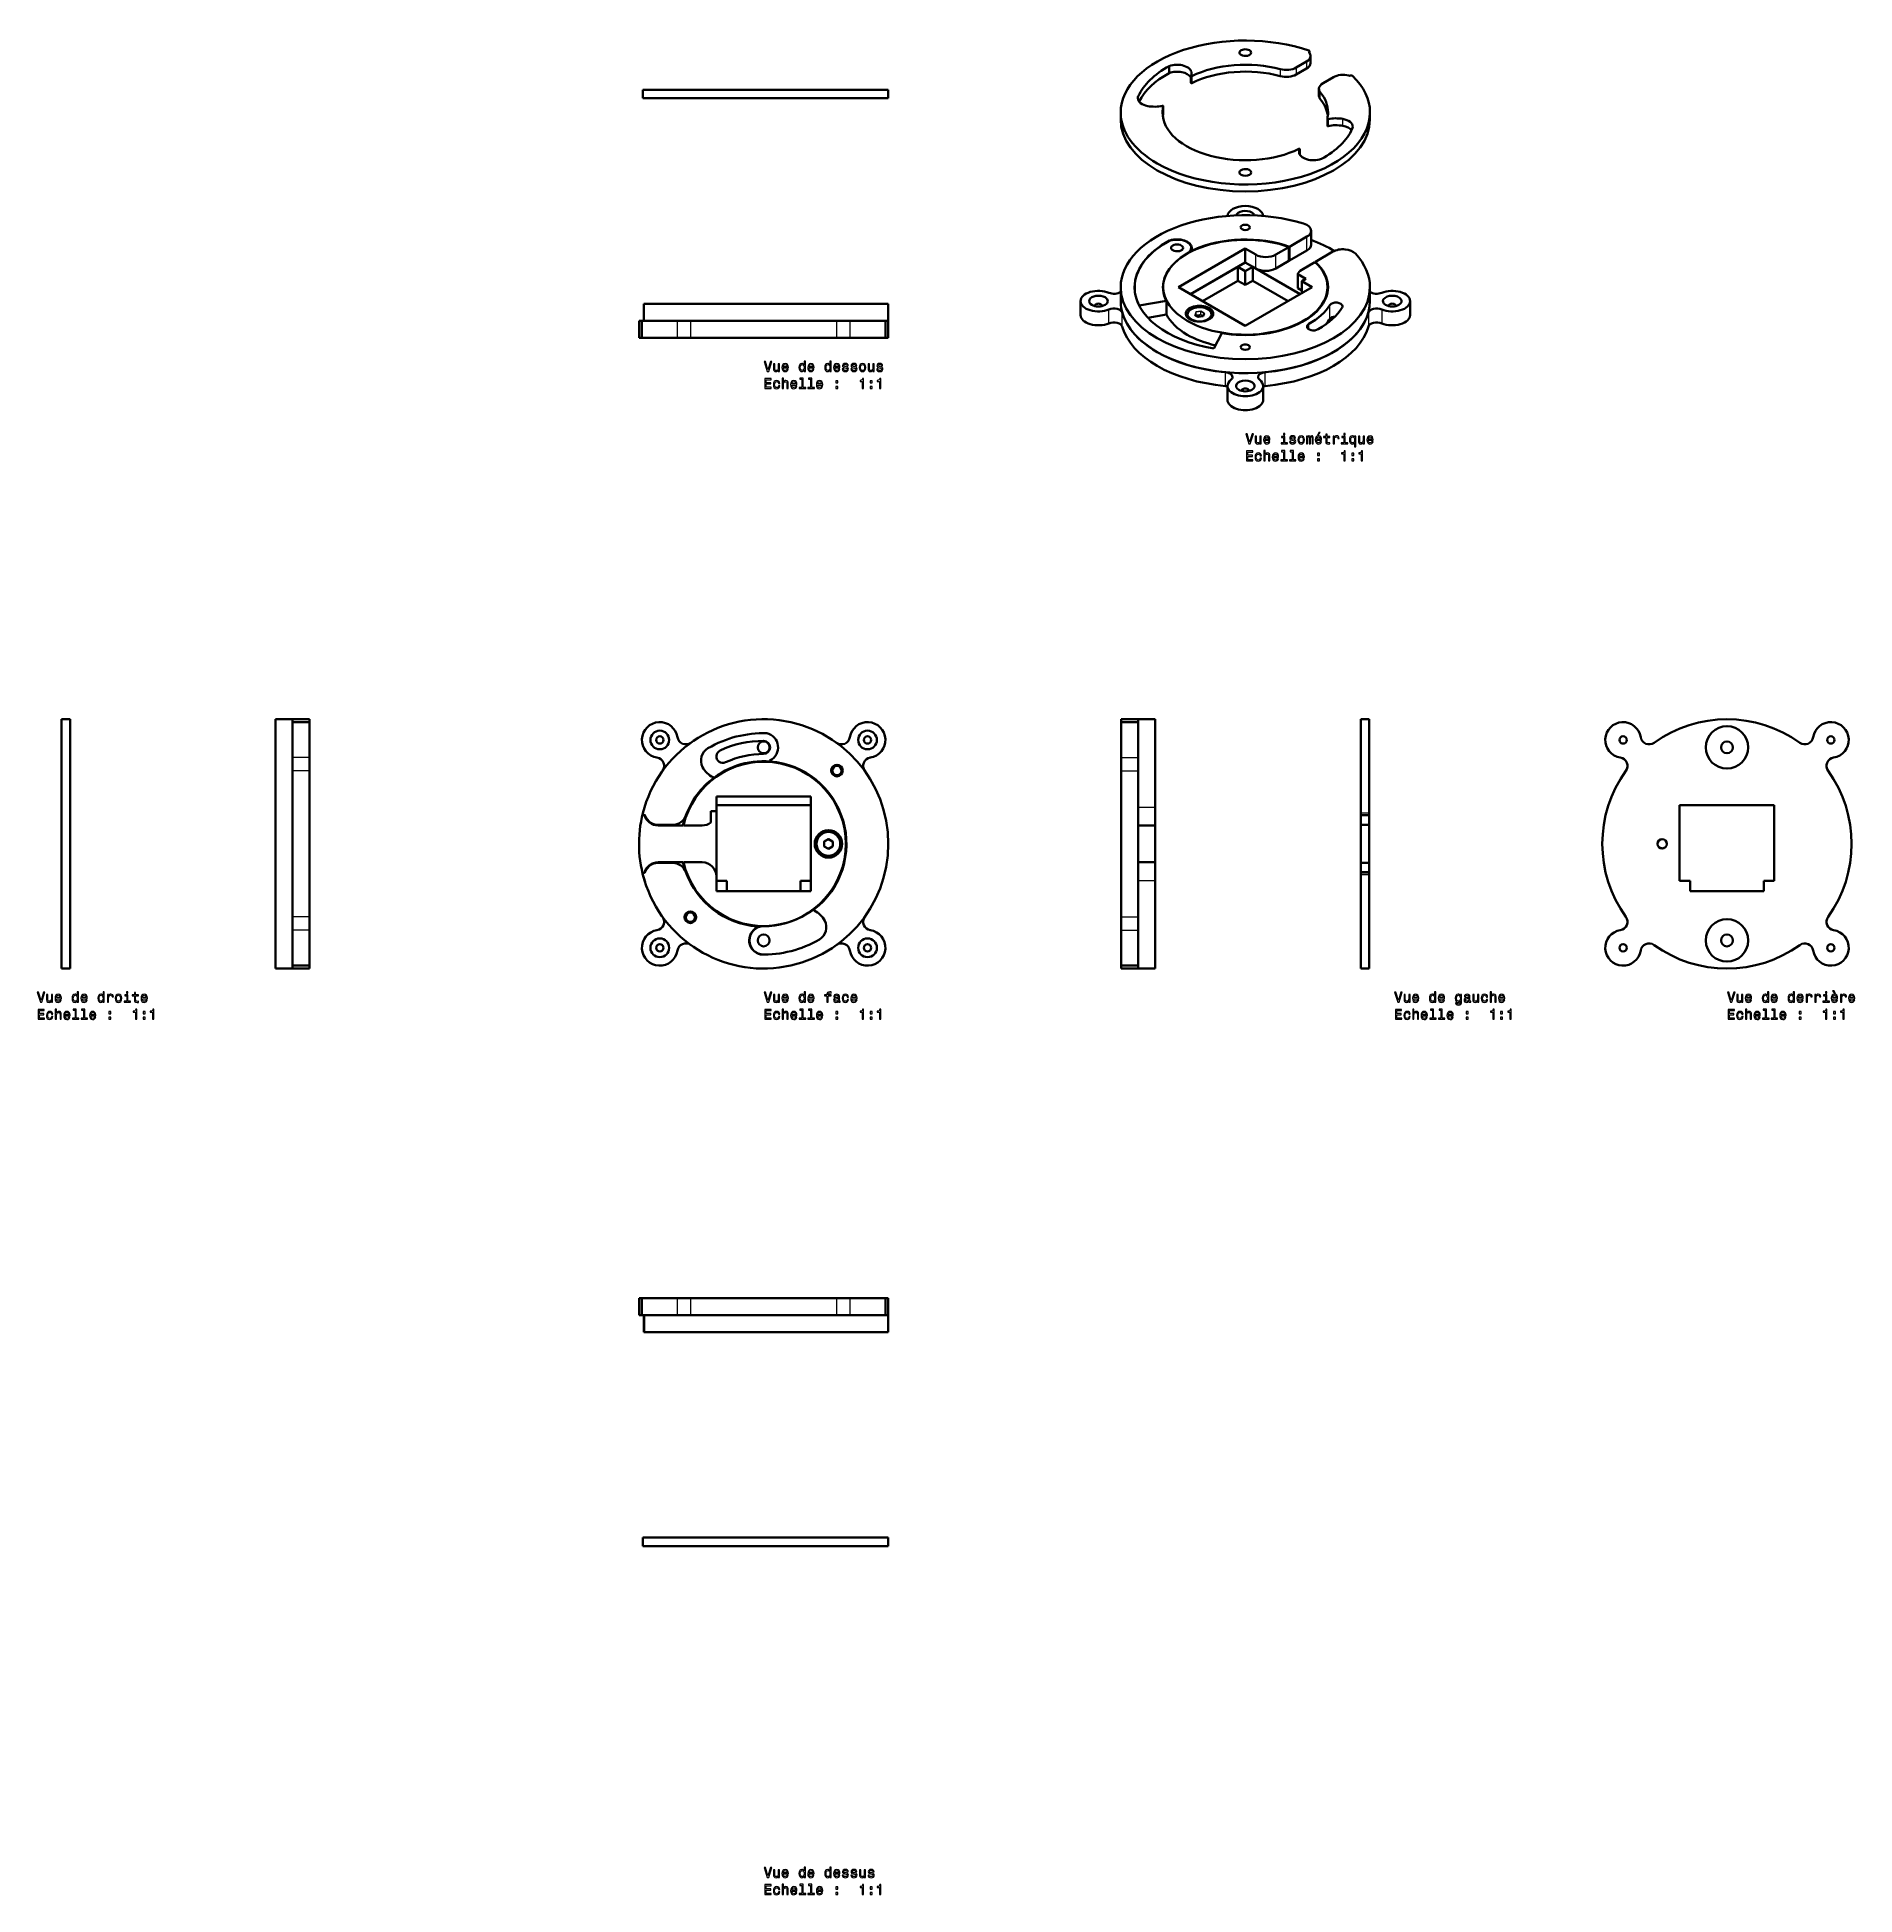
# Model space of a CAD drawing. Extents: x 338 to 980, y 50 to 705.
import ezdxf

# ---------------------------------------------------------------- set-up
doc = ezdxf.new("R2010")
doc.units = 0

msp = doc.modelspace()

# ---------------------------------------------------------------- linework, layer by layer
at = {"color": 7, "lineweight": 35, "ltscale": 0.061237}
for p, q in [((737.68, 692.55), (737.68, 695)), ((735.57, 680.84), (735.57, 678.4)), ((793.49, 676.39), (793.49, 673.94)), ((808.53, 676.17), (808.53, 678.62))]:
    msp.add_line(p, q, dxfattribs=at)
at = {"color": 7, "lineweight": 35, "ltscale": 0.104427}
for p, q in [((786.14, 696.57), (782.52, 694.48)), ((795.62, 691.1), (792, 689.01))]:
    msp.add_line(p, q, dxfattribs=at)
at = {"color": 7, "lineweight": 13, "ltscale": 0.061238}
for p, q in [((786.14, 696.57), (786.14, 694.12)), ((776.88, 693.9), (776.88, 691.46)), ((798.96, 673.91), (798.96, 676.36))]:
    msp.add_line(p, q, dxfattribs=at)
at = {"color": 7, "lineweight": 13, "ltscale": 0.010741}
msp.add_line((787.14, 700.07), (787.14, 699.64), dxfattribs=at)
at = {"color": 7, "lineweight": 35, "ltscale": 0.017064}
msp.add_line((787.22, 700.22), (787.22, 699.54), dxfattribs=at)
at = {"color": 7, "lineweight": 35, "ltscale": 0.061238}
for p, q in [((787.55, 696.08), (787.55, 698.53)), ((745.27, 691.55), (745.27, 689.1)), ((790.54, 684.52), (790.54, 686.97)), ((720.53, 676.17), (720.53, 678.62))]:
    msp.add_line(p, q, dxfattribs=at)
at = {"color": 7, "lineweight": 13, "ltscale": 0.061237}
for p, q in [((745.6, 691.46), (745.6, 689.01)), ((782.52, 694.48), (782.52, 692.03)), ((791, 683.3), (791, 685.75)), ((735.57, 680.83), (735.57, 678.38)), ((793.76, 676.29), (793.76, 673.84))]:
    msp.add_line(p, q, dxfattribs=at)
at = {"color": 7, "lineweight": 35, "ltscale": 0.104426}
msp.add_line((786.14, 694.12), (782.52, 692.03), dxfattribs=at)
at = {"color": 7, "lineweight": 35, "ltscale": 0.000389099}
for p, q in [((551.87, 686.65), (551.85, 686.65)), ((551.87, 683.65), (551.85, 683.65)), ((551.85, 175.67), (551.87, 175.67)), ((551.85, 172.67), (551.87, 172.67))]:
    msp.add_line(p, q, dxfattribs=at)
at = {"color": 7, "lineweight": 35, "ltscale": 0.075}
for p, q in [((551.85, 686.65), (551.85, 683.65)), ((638.5, 683.65), (638.5, 686.65)), ((349.67, 464.5), (346.67, 464.5)), ((805.3, 464.5), (808.3, 464.5)), ((808.3, 427.2), (805.3, 427.2)), ((808.3, 413.8), (805.3, 413.8)), ((349.67, 376.5), (346.67, 376.5)), ((805.3, 376.5), (808.3, 376.5)), ((551.85, 172.67), (551.85, 175.67)), ((551.85, 172.67), (551.85, 175.67)), ((638.5, 175.67), (638.5, 172.67))]:
    msp.add_line(p, q, dxfattribs=at)
at = {"color": 7, "lineweight": 13, "ltscale": 0.075}
for p, q in [((551.87, 686.65), (551.87, 683.65)), ((808.3, 431.39), (805.3, 431.39)), ((808.3, 430.78), (805.3, 430.78)), ((808.3, 430.34), (805.3, 430.34)), ((808.3, 410.66), (805.3, 410.66)), ((808.3, 410.22), (805.3, 410.22)), ((808.3, 409.61), (805.3, 409.61)), ((551.87, 172.67), (551.87, 175.67))]:
    msp.add_line(p, q, dxfattribs=at)
at = {"color": 7, "lineweight": 35}
for p, q in [((638.5, 686.65), (551.87, 686.65)), ((638.5, 683.65), (551.87, 683.65)), ((740.91, 616.95), (764.53, 630.58)), ((745.15, 614.5), (764.53, 625.68)), ((740.91, 616.95), (764.53, 603.31)), ((788.15, 616.95), (764.53, 603.31)), ((638.5, 611.12), (552.46, 611.12)), ((628.83, 611.12), (594.5, 611.12)), ((620.23, 605.12), (568.77, 605.12)), ((620.23, 605.12), (568.77, 605.12)), ((620.23, 599.12), (568.77, 599.12)), ((346.67, 464.5), (346.67, 420.5)), ((349.67, 464.5), (349.67, 420.5)), ((422.2, 464.5), (422.2, 420.5)), ((428.2, 464.5), (428.2, 420.5)), ((732.76, 433.47), (732.76, 464.5)), ((805.3, 431.39), (805.3, 464.5)), ((808.3, 431.39), (808.3, 464.5)), ((422.2, 449.51), (422.2, 420.5)), ((428.2, 446.23), (428.2, 420.5)), ((434.2, 446.23), (434.2, 420.5)), ((720.76, 420.5), (720.76, 446.23)), ((726.76, 420.5), (726.76, 446.23)), ((577.8, 437.2), (611.2, 437.2)), ((577.8, 434.2), (611.2, 434.2)), ((611.2, 403.8), (611.2, 437.2)), ((611.2, 407.5), (611.2, 434.2)), ((951.26, 434.2), (917.86, 434.2)), ((917.86, 407.5), (917.86, 434.2)), ((951.26, 434.2), (951.26, 407.5)), ((577.8, 432), (577.8, 409.01)), ((346.67, 420.5), (346.67, 376.5)), ((349.67, 420.5), (349.67, 376.5)), ((422.2, 420.5), (422.2, 391.49)), ((422.2, 420.5), (422.2, 376.5)), ((428.2, 420.5), (428.2, 394.77)), ((428.2, 420.5), (428.2, 376.5)), ((434.2, 420.5), (434.2, 394.77)), ((720.76, 394.77), (720.76, 420.5)), ((726.76, 394.77), (726.76, 420.5)), ((732.76, 376.5), (732.76, 407.53)), ((805.3, 376.5), (805.3, 409.61)), ((808.3, 376.5), (808.3, 409.61)), ((422.2, 401.86), (422.2, 381.44)), ((611.2, 403.8), (577.8, 403.8)), ((921.56, 403.8), (947.56, 403.8)), ((921.56, 403.8), (947.56, 403.8)), ((568.77, 260.2), (620.23, 260.2)), ((552.46, 254.2), (638.5, 254.2)), ((568.77, 254.2), (620.23, 254.2)), ((552.46, 248.2), (638.5, 248.2)), ((566.22, 248.2), (623.51, 248.2)), ((593.23, 248.2), (633.61, 248.2)), ((594.5, 248.2), (620.04, 248.2)), ((551.87, 175.67), (638.5, 175.67)), ((551.87, 172.67), (638.5, 172.67))]:
    msp.add_line(p, q, dxfattribs=at)
at = {"color": 7, "lineweight": 35, "ltscale": 0.070697}
msp.add_line((592.23, 686.65), (589.4, 686.65), dxfattribs=at)
at = {"color": 7, "lineweight": 35, "ltscale": 0.002773}
for p, q in [((592.34, 686.65), (592.23, 686.65)), ((596.66, 175.67), (596.77, 175.67))]:
    msp.add_line(p, q, dxfattribs=at)
at = {"color": 7, "lineweight": 35, "ltscale": 0.002893}
for p, q in [((612.31, 686.65), (612.19, 686.65)), ((576.69, 175.67), (576.81, 175.67))]:
    msp.add_line(p, q, dxfattribs=at)
at = {"color": 7, "lineweight": 35, "ltscale": 0.094115}
msp.add_line((616.07, 686.65), (612.31, 686.65), dxfattribs=at)
at = {"color": 7, "lineweight": 35, "ltscale": 0.014232}
msp.add_line((616.64, 686.65), (616.07, 686.65), dxfattribs=at)
at = {"color": 7, "lineweight": 13, "ltscale": 0.03683}
msp.add_line((726.76, 682.9), (726.76, 684.37), dxfattribs=at)
at = {"color": 7, "lineweight": 13, "ltscale": 0.046822}
msp.add_line((783.78, 665.65), (783.78, 663.78), dxfattribs=at)
at = {"color": 7, "lineweight": 35, "ltscale": 0.048186}
msp.add_line((783.79, 665.69), (783.79, 663.76), dxfattribs=at)
at = {"color": 7, "lineweight": 35, "ltscale": 0.122475}
for p, q in [((787.75, 631.96), (787.75, 636.86)), ((764.53, 625.68), (764.53, 630.58)), ((780.07, 626.33), (780.07, 631.23)), ((761.91, 619.27), (761.91, 624.17)), ((767.15, 619.27), (767.15, 624.17)), ((720.53, 612.05), (720.53, 616.95)), ((764.53, 617.76), (764.53, 622.66)), ((783.05, 621.52), (783.05, 616.62)), ((808.53, 612.05), (808.53, 616.95)), ((706.37, 612.05), (706.37, 607.15)), ((736.66, 607.28), (736.66, 612.18)), ((822.69, 612.05), (822.69, 607.15)), ((758.23, 582.11), (758.23, 577.21)), ((770.83, 582.11), (770.83, 577.21))]:
    msp.add_line(p, q, dxfattribs=at)
at = {"color": 7, "lineweight": 13, "ltscale": 0.003169}
msp.add_line((737.78, 633.3), (737.78, 633.42), dxfattribs=at)
at = {"color": 7, "lineweight": 13, "ltscale": 0.003339}
msp.add_line((737.88, 633.33), (737.88, 633.47), dxfattribs=at)
at = {"color": 7, "lineweight": 35, "ltscale": 0.03226}
msp.add_line((745.44, 629.56), (745.44, 630.85), dxfattribs=at)
at = {"color": 7, "lineweight": 35, "ltscale": 0.019063}
msp.add_line((745.59, 630.4), (745.59, 629.64), dxfattribs=at)
at = {"color": 7, "lineweight": 13, "ltscale": 0.00369}
msp.add_line((746.4, 630.17), (746.4, 630.02), dxfattribs=at)
at = {"color": 7, "lineweight": 35, "ltscale": 0.106144}
for p, q in [((768.21, 628.46), (764.53, 630.58)), ((768.21, 623.56), (764.53, 625.68))]:
    msp.add_line(p, q, dxfattribs=at)
at = {"color": 7, "lineweight": 35, "ltscale": 0.134218}
msp.add_line((775.28, 628.46), (779.93, 631.14), dxfattribs=at)
at = {"color": 7, "lineweight": 35, "ltscale": 0.122473}
msp.add_line((779.93, 626.24), (779.93, 631.14), dxfattribs=at)
at = {"color": 7, "lineweight": 35, "ltscale": 0.179331}
for p, q in [((780.07, 631.23), (786.28, 634.81)), ((786.28, 629.91), (780.07, 626.33))]:
    msp.add_line(p, q, dxfattribs=at)
at = {"color": 7, "lineweight": 13, "ltscale": 0.122475}
for p, q in [((786.28, 629.91), (786.28, 634.81)), ((768.21, 623.56), (768.21, 628.46)), ((775.28, 623.56), (775.28, 628.46)), ((794.38, 605.78), (794.38, 610.67)), ((716.37, 604.21), (716.37, 609.11)), ((721.1, 603.08), (721.1, 607.98)), ((807.96, 607.98), (807.96, 603.08)), ((812.69, 609.11), (812.69, 604.21)), ((757.49, 582.07), (757.49, 586.97)), ((771.57, 582.07), (771.57, 586.97))]:
    msp.add_line(p, q, dxfattribs=at)
at = {"color": 7, "lineweight": 35, "ltscale": 0.179332}
msp.add_line((789.26, 625.92), (795.48, 629.51), dxfattribs=at)
at = {"color": 7, "lineweight": 13, "ltscale": 0.001021}
msp.add_line((743.98, 628.77), (743.98, 628.81), dxfattribs=at)
at = {"color": 7, "lineweight": 35, "ltscale": 0.483775}
for p, q in [((745.15, 614.5), (761.91, 624.17)), ((783.9, 614.5), (767.15, 624.17))]:
    msp.add_line(p, q, dxfattribs=at)
at = {"color": 7, "lineweight": 35, "ltscale": 0.075525}
for p, q in [((764.53, 622.66), (761.91, 624.17)), ((764.53, 622.66), (767.15, 624.17)), ((764.53, 617.76), (761.91, 619.27)), ((764.53, 617.76), (767.15, 619.27))]:
    msp.add_line(p, q, dxfattribs=at)
at = {"color": 7, "lineweight": 35, "ltscale": 0.134219}
for p, q in [((779.93, 626.24), (775.28, 623.56)), ((784.47, 623.15), (789.12, 625.84))]:
    msp.add_line(p, q, dxfattribs=at)
at = {"color": 7, "lineweight": 35, "ltscale": 0.005473}
msp.add_line((789.26, 625.7), (789.26, 625.92), dxfattribs=at)
at = {"color": 7, "lineweight": 35, "ltscale": 0.02851}
msp.add_line((725.47, 615.81), (725.47, 616.95), dxfattribs=at)
at = {"color": 7, "lineweight": 35, "ltscale": 0.024593}
msp.add_line((735.52, 615.96), (735.52, 616.95), dxfattribs=at)
at = {"color": 7, "lineweight": 35, "ltscale": 0.3613}
for p, q in [((749.4, 612.05), (761.91, 619.27)), ((779.66, 612.05), (767.15, 619.27))]:
    msp.add_line(p, q, dxfattribs=at)
at = {"color": 7, "lineweight": 35, "ltscale": 0.08165}
msp.add_line((785.88, 619.89), (783.05, 621.52), dxfattribs=at)
at = {"color": 7, "lineweight": 35, "ltscale": 0.040825}
msp.add_line((784.47, 615.8), (783.05, 616.62), dxfattribs=at)
at = {"color": 7, "lineweight": 35, "ltscale": 0.040824}
msp.add_line((785.88, 619.89), (784.47, 619.07), dxfattribs=at)
at = {"color": 7, "lineweight": 35, "ltscale": 0.106145}
for p, q in [((784.47, 619.07), (784.47, 614.82)), ((788.15, 616.95), (784.47, 619.07))]:
    msp.add_line(p, q, dxfattribs=at)
at = {"color": 7, "lineweight": 35, "ltscale": 0.049251}
msp.add_line((793.54, 614.98), (793.54, 616.95), dxfattribs=at)
at = {"color": 7, "lineweight": 35, "ltscale": 0.005557}
for p, q in [((552.46, 611.12), (552.23, 611.12)), ((552.23, 254.2), (552.46, 254.2)), ((552.23, 248.2), (552.46, 248.2))]:
    msp.add_line(p, q, dxfattribs=at)
at = {"color": 7, "lineweight": 35, "ltscale": 0.15}
for p, q in [((552.23, 605.12), (552.23, 611.12)), ((638.5, 605.12), (638.5, 611.12)), ((550.5, 599.12), (550.5, 605.12)), ((551.53, 605.12), (551.53, 599.12)), ((637.47, 605.12), (637.47, 599.12)), ((638.5, 599.12), (638.5, 605.12)), ((428.2, 464.5), (422.2, 464.5)), ((434.2, 464.5), (428.2, 464.5)), ((428.2, 463.47), (434.2, 463.47)), ((720.76, 464.5), (726.76, 464.5)), ((726.76, 463.47), (720.76, 463.47)), ((726.76, 464.5), (732.76, 464.5)), ((726.76, 427), (732.76, 427)), ((726.76, 414), (732.76, 414)), ((428.2, 376.5), (422.2, 376.5)), ((428.2, 377.53), (434.2, 377.53)), ((434.2, 376.5), (428.2, 376.5)), ((726.76, 377.53), (720.76, 377.53)), ((720.76, 376.5), (726.76, 376.5)), ((726.76, 376.5), (732.76, 376.5)), ((550.5, 260.2), (550.5, 254.2)), ((551.53, 254.2), (551.53, 260.2)), ((637.47, 254.2), (637.47, 260.2)), ((638.5, 260.2), (638.5, 254.2)), ((552.23, 254.2), (552.23, 248.2)), ((552.23, 254.2), (552.23, 248.2)), ((638.5, 254.2), (638.5, 248.2))]:
    msp.add_line(p, q, dxfattribs=at)
at = {"color": 7, "lineweight": 13, "ltscale": 0.15}
for p, q in [((552.46, 605.12), (552.46, 611.12)), ((564.05, 599.12), (564.05, 605.12)), ((568.77, 599.12), (568.77, 605.12)), ((620.23, 605.12), (620.23, 599.12)), ((624.95, 605.12), (624.95, 599.12)), ((434.2, 450.95), (428.2, 450.95)), ((434.2, 446.23), (428.2, 446.23)), ((720.76, 450.95), (726.76, 450.95)), ((720.76, 446.23), (726.76, 446.23)), ((726.76, 433.47), (732.76, 433.47)), ((726.76, 407.53), (732.76, 407.53)), ((434.2, 394.77), (428.2, 394.77)), ((720.76, 394.77), (726.76, 394.77)), ((434.2, 390.05), (428.2, 390.05)), ((720.76, 390.05), (726.76, 390.05)), ((564.05, 254.2), (564.05, 260.2)), ((568.77, 254.2), (568.77, 260.2)), ((620.23, 260.2), (620.23, 254.2)), ((624.95, 260.2), (624.95, 254.2)), ((552.46, 254.2), (552.46, 248.2))]:
    msp.add_line(p, q, dxfattribs=at)
at = {"color": 7, "lineweight": 35, "ltscale": 0.005019}
msp.add_line((589.5, 611.12), (589.3, 611.12), dxfattribs=at)
at = {"color": 7, "lineweight": 35, "ltscale": 0.125}
for p, q in [((594.5, 611.12), (589.5, 611.12)), ((589.5, 248.2), (594.5, 248.2))]:
    msp.add_line(p, q, dxfattribs=at)
at = {"color": 7, "lineweight": 35, "ltscale": 0.243185}
msp.add_line((736.66, 612.18), (727.07, 610.54), dxfattribs=at)
at = {"color": 7, "lineweight": 35, "ltscale": 0.002522}
msp.add_line((727.07, 610.44), (727.07, 610.54), dxfattribs=at)
at = {"color": 7, "lineweight": 35, "ltscale": 0.025726}
for p, q in [((551.53, 605.12), (550.5, 605.12)), ((726.76, 463.47), (726.76, 464.5)), ((726.76, 463.47), (726.76, 464.5)), ((434.2, 377.53), (434.2, 376.5)), ((637.47, 260.2), (638.5, 260.2))]:
    msp.add_line(p, q, dxfattribs=at)
at = {"color": 7, "lineweight": 35, "ltscale": 0.313062}
for p, q in [((564.05, 605.12), (551.53, 605.12)), ((637.47, 605.12), (624.95, 605.12)), ((551.53, 599.12), (564.05, 599.12)), ((624.95, 599.12), (637.47, 599.12)), ((428.2, 463.47), (428.2, 450.95)), ((434.2, 450.95), (434.2, 463.47)), ((720.76, 463.47), (720.76, 450.95)), ((726.76, 450.95), (726.76, 463.47)), ((428.2, 390.05), (428.2, 377.53)), ((434.2, 377.53), (434.2, 390.05)), ((720.76, 390.05), (720.76, 377.53)), ((726.76, 377.53), (726.76, 390.05)), ((564.05, 260.2), (551.53, 260.2)), ((637.47, 260.2), (624.95, 260.2)), ((551.53, 254.2), (564.05, 254.2)), ((624.95, 254.2), (637.47, 254.2))]:
    msp.add_line(p, q, dxfattribs=at)
at = {"color": 7, "lineweight": 35, "ltscale": 0.117937}
for p, q in [((568.77, 605.12), (564.05, 605.12)), ((624.95, 605.12), (620.23, 605.12)), ((568.77, 599.12), (564.05, 599.12)), ((624.95, 599.12), (620.23, 599.12)), ((428.2, 450.95), (428.2, 446.23)), ((434.2, 450.95), (434.2, 446.23)), ((720.76, 446.23), (720.76, 450.95)), ((726.76, 446.23), (726.76, 450.95)), ((428.2, 394.77), (428.2, 390.05)), ((434.2, 394.77), (434.2, 390.05)), ((720.76, 390.05), (720.76, 394.77)), ((726.76, 390.05), (726.76, 394.77)), ((564.05, 260.2), (568.77, 260.2)), ((620.23, 260.2), (624.95, 260.2)), ((564.05, 254.2), (568.77, 254.2)), ((620.23, 254.2), (624.95, 254.2))]:
    msp.add_line(p, q, dxfattribs=at)
at = {"color": 7, "lineweight": 35, "ltscale": 0.025702}
for p, q in [((638.5, 605.12), (637.47, 605.12)), ((638.5, 605.12), (637.47, 605.12)), ((638.5, 599.12), (637.47, 599.12)), ((428.2, 464.5), (428.2, 463.47)), ((434.2, 464.5), (434.2, 463.47)), ((720.76, 376.5), (720.76, 377.53)), ((726.76, 376.5), (726.76, 377.53)), ((550.5, 260.2), (551.53, 260.2)), ((550.5, 254.2), (551.53, 254.2))]:
    msp.add_line(p, q, dxfattribs=at)
at = {"color": 7, "lineweight": 35, "ltscale": 0.164989}
msp.add_line((736.66, 607.28), (730.16, 606.17), dxfattribs=at)
at = {"color": 7, "lineweight": 35, "ltscale": 0.00732}
for p, q in [((744.17, 607.12), (744.17, 607.41)), ((752.57, 607.12), (752.57, 607.41))]:
    msp.add_line(p, q, dxfattribs=at)
at = {"color": 7, "lineweight": 13, "ltscale": 0.025734}
for p, q in [((747.09, 608.19), (746.65, 607.26)), ((747.13, 608.14), (746.7, 607.21)), ((749.65, 606.79), (750.08, 607.73))]:
    msp.add_line(p, q, dxfattribs=at)
at = {"color": 7, "lineweight": 13, "ltscale": 0.034176}
for p, q in [((746.68, 607.2), (747.86, 606.52)), ((750.02, 607.72), (748.84, 608.41))]:
    msp.add_line(p, q, dxfattribs=at)
at = {"color": 7, "lineweight": 35, "ltscale": 0.000191654}
msp.add_line((746.7, 607.2), (746.7, 607.21), dxfattribs=at)
at = {"color": 7, "lineweight": 35, "ltscale": 0.034176}
msp.add_line((746.7, 607.2), (747.89, 606.52), dxfattribs=at)
at = {"color": 7, "lineweight": 13, "ltscale": 0.002935}
msp.add_line((747.13, 607.09), (747.1, 606.98), dxfattribs=at)
at = {"color": 7, "lineweight": 13, "ltscale": 0.026364}
msp.add_line((747.13, 607.09), (747.13, 608.14), dxfattribs=at)
at = {"color": 7, "lineweight": 13, "ltscale": 0.002601}
msp.add_line((747.17, 607.06), (747.13, 606.96), dxfattribs=at)
at = {"color": 7, "lineweight": 13, "ltscale": 0.040914}
for p, q in [((748.77, 608.48), (747.16, 608.23)), ((748.79, 608.41), (747.17, 608.16))]:
    msp.add_line(p, q, dxfattribs=at)
at = {"color": 7, "lineweight": 13, "ltscale": 0.026366}
for p, q in [((747.17, 607.11), (747.17, 608.16)), ((748.79, 607.36), (748.79, 608.41)), ((748.84, 607.35), (748.84, 608.41))]:
    msp.add_line(p, q, dxfattribs=at)
at = {"color": 7, "lineweight": 35, "ltscale": 0.040912}
msp.add_line((747.95, 606.51), (749.57, 606.76), dxfattribs=at)
at = {"color": 7, "lineweight": 13, "ltscale": 0.040912}
msp.add_line((747.96, 606.5), (749.58, 606.75), dxfattribs=at)
at = {"color": 7, "lineweight": 13, "ltscale": 0.001324}
msp.add_line((748.79, 607.36), (748.81, 607.31), dxfattribs=at)
at = {"color": 7, "lineweight": 13, "ltscale": 0.001085}
msp.add_line((748.84, 607.28), (748.81, 607.31), dxfattribs=at)
at = {"color": 7, "lineweight": 13, "ltscale": 0.001073}
msp.add_line((748.87, 607.32), (748.84, 607.35), dxfattribs=at)
at = {"color": 7, "lineweight": 13, "ltscale": 0.034178}
msp.add_line((750.05, 607.78), (748.87, 608.47), dxfattribs=at)
at = {"color": 7, "lineweight": 35, "ltscale": 0.025734}
msp.add_line((749.6, 606.77), (750.04, 607.71), dxfattribs=at)
at = {"color": 7, "lineweight": 13, "ltscale": 0.001215}
msp.add_line((750.02, 607.67), (750.02, 607.72), dxfattribs=at)
at = {"color": 7, "lineweight": 13, "ltscale": 0.04695}
msp.add_line((786.99, 602.1), (786.99, 603.98), dxfattribs=at)
at = {"color": 7, "lineweight": 35, "ltscale": 0.030038}
for p, q in [((551.7, 599.12), (550.5, 599.12)), ((428.2, 377.7), (428.2, 376.5)), ((637.3, 254.2), (638.5, 254.2))]:
    msp.add_line(p, q, dxfattribs=at)
at = {"color": 7, "lineweight": 35, "ltscale": 0.153989}
msp.add_line((756.23, 600.78), (753.42, 595.29), dxfattribs=at)
at = {"color": 7, "lineweight": 35, "ltscale": 0.030039}
msp.add_line((720.76, 463.3), (720.76, 464.5), dxfattribs=at)
at = {"color": 7, "lineweight": 35, "ltscale": 0.000370026}
msp.add_line((805.3, 459.55), (805.3, 459.56), dxfattribs=at)
at = {"color": 7, "lineweight": 35, "ltscale": 0.318921}
for p, q in [((726.76, 433.47), (726.76, 446.23)), ((726.76, 394.77), (726.76, 407.53))]:
    msp.add_line(p, q, dxfattribs=at)
at = {"color": 7, "lineweight": 35, "ltscale": 0.118097}
msp.add_line((422.2, 434.44), (422.2, 439.16), dxfattribs=at)
at = {"color": 7, "lineweight": 35, "ltscale": 0.13}
for p, q in [((577.8, 437.2), (577.8, 432)), ((577.8, 409), (577.8, 403.8))]:
    msp.add_line(p, q, dxfattribs=at)
at = {"color": 7, "lineweight": 35, "ltscale": 0.161858}
msp.add_line((732.76, 427), (732.76, 433.47), dxfattribs=at)
at = {"color": 7, "lineweight": 35, "ltscale": 0.055}
msp.add_line((951.26, 434.2), (951.26, 432), dxfattribs=at)
at = {"color": 7, "lineweight": 35, "ltscale": 0.127895}
for p, q in [((557.23, 427.2), (562.35, 427.2)), ((557.23, 413.8), (562.35, 413.8))]:
    msp.add_line(p, q, dxfattribs=at)
at = {"color": 7, "lineweight": 35, "ltscale": 0.219635}
for p, q in [((566.02, 427), (557.23, 427)), ((566.02, 414), (557.23, 414))]:
    msp.add_line(p, q, dxfattribs=at)
at = {"color": 7, "lineweight": 35, "ltscale": 0.164384}
for p, q in [((572.8, 427), (566.22, 427)), ((572.8, 414), (566.22, 414))]:
    msp.add_line(p, q, dxfattribs=at)
at = {"color": 7, "lineweight": 35, "ltscale": 0.05}
msp.add_line((575.8, 432), (577.8, 432), dxfattribs=at)
at = {"color": 7, "lineweight": 35, "ltscale": 0.1}
msp.add_line((575.8, 432), (575.8, 428), dxfattribs=at)
at = {"color": 7, "lineweight": 35, "ltscale": 0.325}
msp.add_line((732.76, 414), (732.76, 427), dxfattribs=at)
at = {"color": 7, "lineweight": 35, "ltscale": 0.015247}
for p, q in [((805.3, 430.78), (805.3, 431.39)), ((808.3, 430.78), (808.3, 431.39)), ((805.3, 409.61), (805.3, 410.22)), ((808.3, 409.61), (808.3, 410.22))]:
    msp.add_line(p, q, dxfattribs=at)
at = {"color": 7, "lineweight": 35, "ltscale": 0.010969}
for p, q in [((805.3, 430.34), (805.3, 430.78)), ((808.3, 430.34), (808.3, 430.78)), ((805.3, 410.22), (805.3, 410.66)), ((808.3, 410.22), (808.3, 410.66))]:
    msp.add_line(p, q, dxfattribs=at)
at = {"color": 7, "lineweight": 35, "ltscale": 0.078551}
for p, q in [((805.3, 427.2), (805.3, 430.34)), ((808.3, 427.2), (808.3, 430.34)), ((805.3, 410.66), (805.3, 413.8)), ((808.3, 410.66), (808.3, 413.8))]:
    msp.add_line(p, q, dxfattribs=at)
at = {"color": 7, "lineweight": 35, "ltscale": 0.374099}
msp.add_line((805.3, 413.8), (805.3, 428.76), dxfattribs=at)
at = {"color": 7, "lineweight": 35, "ltscale": 0.334998}
msp.add_line((808.3, 413.8), (808.3, 427.2), dxfattribs=at)
at = {"color": 7, "lineweight": 13, "ltscale": 0.041858}
for p, q in [((615.81, 421.34), (615.81, 419.66)), ((618.86, 421.42), (617.41, 422.26)), ((618.91, 419.66), (618.91, 421.34)), ((617.41, 418.74), (618.86, 419.58))]:
    msp.add_line(p, q, dxfattribs=at)
at = {"color": 7, "lineweight": 13, "ltscale": 0.001251}
for p, q in [((615.81, 421.34), (615.86, 421.34)), ((615.81, 419.66), (615.86, 419.66))]:
    msp.add_line(p, q, dxfattribs=at)
at = {"color": 7, "lineweight": 13, "ltscale": 0.041857}
for p, q in [((617.31, 422.26), (615.86, 421.42)), ((615.86, 419.58), (617.31, 418.74))]:
    msp.add_line(p, q, dxfattribs=at)
at = {"color": 7, "lineweight": 13, "ltscale": 0.001249}
msp.add_line((615.86, 421.42), (615.88, 421.38), dxfattribs=at)
at = {"color": 7, "lineweight": 35, "ltscale": 0.041858}
for p, q in [((615.86, 421.34), (615.86, 419.66)), ((617.33, 422.22), (615.88, 421.38)), ((615.88, 419.62), (617.33, 418.78)), ((618.83, 421.38), (617.38, 422.22)), ((617.38, 418.78), (618.83, 419.62)), ((618.86, 419.66), (618.86, 421.34))]:
    msp.add_line(p, q, dxfattribs=at)
at = {"color": 7, "lineweight": 13, "ltscale": 0.00125}
for p, q in [((615.86, 419.58), (615.88, 419.62)), ((617.31, 422.26), (617.33, 422.22)), ((617.41, 422.26), (617.38, 422.22)), ((618.86, 421.42), (618.83, 421.38)), ((618.86, 419.58), (618.83, 419.62)), ((618.91, 421.34), (618.86, 421.34)), ((618.91, 419.66), (618.86, 419.66)), ((617.31, 418.74), (617.33, 418.78)), ((617.41, 418.74), (617.38, 418.78))]:
    msp.add_line(p, q, dxfattribs=at)
at = {"color": 7, "lineweight": 13, "ltscale": 0.001138}
for p, q in [((615.88, 419.7), (615.88, 419.65)), ((618.83, 421.3), (618.83, 421.35))]:
    msp.add_line(p, q, dxfattribs=at)
at = {"color": 7, "lineweight": 13, "ltscale": 3.00563e-05}
msp.add_line((913.3, 420.45), (913.3, 420.45), dxfattribs=at)
at = {"color": 7, "lineweight": 13, "ltscale": 0.000107431}
msp.add_line((913.32, 420.36), (913.32, 420.36), dxfattribs=at)
at = {"color": 7, "lineweight": 35, "ltscale": 0.161859}
msp.add_line((732.76, 407.53), (732.76, 414), dxfattribs=at)
at = {"color": 7, "lineweight": 35, "ltscale": 0.001415}
msp.add_line((910.66, 419.36), (910.62, 419.32), dxfattribs=at)
at = {"color": 7, "lineweight": 13, "ltscale": 0.002001}
msp.add_line((911.7, 419), (911.7, 418.92), dxfattribs=at)
at = {"color": 7, "lineweight": 35, "ltscale": 0.119289}
msp.add_line((422.2, 406.63), (422.2, 401.86), dxfattribs=at)
at = {"color": 7, "lineweight": 35, "ltscale": 0.0925}
for p, q in [((581.5, 407.5), (577.8, 407.5)), ((581.5, 407.5), (581.5, 403.8)), ((611.2, 407.5), (607.5, 407.5)), ((607.5, 407.5), (607.5, 403.8)), ((921.56, 407.5), (917.86, 407.5)), ((921.56, 407.5), (921.56, 403.8)), ((947.56, 407.5), (947.56, 403.8)), ((947.56, 407.5), (951.26, 407.5))]:
    msp.add_line(p, q, dxfattribs=at)
at = {"color": 7, "lineweight": 35, "ltscale": 0.00375}
msp.add_line((620.04, 406.63), (620.17, 406.56), dxfattribs=at)
at = {"color": 7, "lineweight": 35, "ltscale": 0.0375}
msp.add_line((951.26, 409), (951.26, 407.5), dxfattribs=at)
at = {"color": 7, "lineweight": 35, "ltscale": 0.000370789}
msp.add_line((346.67, 381.45), (346.67, 381.44), dxfattribs=at)
at = {"color": 7, "lineweight": 35, "ltscale": 0.000515747}
msp.add_line((422.2, 381.41), (422.2, 381.39), dxfattribs=at)
at = {"color": 7, "lineweight": 35, "ltscale": 0.0257}
msp.add_line((726.76, 376.5), (726.76, 377.53), dxfattribs=at)
at = {"color": 7, "lineweight": 35, "ltscale": 0.219704}
msp.add_line((620.04, 248.2), (628.83, 248.2), dxfattribs=at)
at = {"color": 7, "lineweight": 35, "ltscale": 0.014233}
msp.add_line((572.36, 175.67), (572.93, 175.67), dxfattribs=at)
at = {"color": 7, "lineweight": 35, "ltscale": 0.094113}
msp.add_line((572.93, 175.67), (576.69, 175.67), dxfattribs=at)
at = {"color": 7, "lineweight": 35, "ltscale": 0.070695}
msp.add_line((596.77, 175.67), (599.6, 175.67), dxfattribs=at)
at = {"color": 7, "lineweight": 35, "ltscale": 0.286037}
msp.add_line((612.27, 172.67), (623.71, 172.67), dxfattribs=at)
at = {"color": 7, "lineweight": 35}
for points in [[(752.57, 607.41), (752.53, 607.73), (752.45, 607.98), (752.33, 608.23), (752.14, 608.5), (751.89, 608.76), (751.55, 609.03), (751.14, 609.27), (750.69, 609.47), (750.2, 609.63), (749.54, 609.78), (748.84, 609.86), (748.13, 609.87), (747.43, 609.82), (746.76, 609.69), (746.25, 609.54), (745.78, 609.36), (745.35, 609.13), (744.98, 608.88), (744.67, 608.59), (744.44, 608.28), (744.34, 608.12)], [(744.17, 607.12), (744.2, 606.8), (744.3, 606.5), (744.46, 606.21), (744.69, 605.92), (744.99, 605.65), (745.19, 605.5)], [(752.39, 606.41), (752.21, 606.12), (751.94, 605.81), (751.59, 605.53), (751.54, 605.5)], [(910.36, 419.54), (910.48, 419.42), (910.59, 419.33), (910.62, 419.32)], [(910.36, 419.54), (910.64, 419.28), (910.92, 419.1), (911.26, 418.98), (911.57, 418.93), (911.7, 418.92)]]:
    msp.add_lwpolyline(points, dxfattribs=at)
at = {"color": 7, "lineweight": 13}
for points in [[(748.79, 607.36), (748.4, 607.22), (747.98, 607.13), (747.56, 607.09), (747.17, 607.11)], [(748.81, 607.31), (748.31, 607.15), (747.82, 607.06), (747.5, 607.04), (747.17, 607.06)], [(748.84, 607.28), (749.22, 606.98), (749.59, 606.77)], [(748.87, 607.32), (749.03, 607.18), (749.36, 606.95), (749.62, 606.81)], [(913.24, 420.45), (913.23, 420.35), (913.16, 420.08), (913.04, 419.8), (912.85, 419.54), (912.61, 419.32), (912.33, 419.15), (912.28, 419.13)], [(913.32, 420.36), (913.3, 420.45), (913.3, 420.45)], [(913.32, 420.36), (913.31, 420.43), (913.3, 420.45)]]:
    msp.add_lwpolyline(points, dxfattribs=at)
for points in [[(596.9, 590.77), (596.02, 587.79), (595.12, 590.77), (594.64, 590.77), (595.77, 587.26), (596.27, 587.26), (597.37, 590.77)], [(601.43, 588.49), (603.21, 588.49), (603.21, 588.69), (603.13, 589.27), (602.91, 589.71), (602.56, 589.97), (602.09, 590.06), (601.63, 589.96), (601.28, 589.68), (601.05, 589.22), (600.97, 588.62), (601.05, 588), (601.27, 587.54), (601.62, 587.26), (602.07, 587.16), (602.47, 587.23), (602.79, 587.4), (603.03, 587.67), (603.16, 588.04), (602.73, 588.04), (602.63, 587.84), (602.5, 587.68), (602.13, 587.56), (601.84, 587.62), (601.63, 587.8), (601.48, 588.08), (601.43, 588.47)], [(608.78, 587.68), (608.78, 587.26), (609.23, 587.26), (609.23, 590.88), (608.79, 590.88), (608.79, 589.56), (608.45, 589.94), (608.24, 590.03), (608.01, 590.06), (607.58, 589.96), (607.24, 589.68), (607.03, 589.23), (606.95, 588.62), (607.03, 588.01), (607.24, 587.55), (607.58, 587.26), (608.01, 587.16), (608.24, 587.2), (608.45, 587.29)], [(610.54, 588.49), (612.32, 588.49), (612.32, 588.69), (612.24, 589.27), (612.02, 589.71), (611.67, 589.97), (611.2, 590.06), (610.74, 589.96), (610.39, 589.68), (610.16, 589.22), (610.08, 588.62), (610.15, 588), (610.38, 587.54), (610.73, 587.26), (611.18, 587.16), (611.58, 587.23), (611.9, 587.4), (612.14, 587.67), (612.27, 588.04), (611.83, 588.04), (611.74, 587.84), (611.61, 587.68), (611.24, 587.56), (610.95, 587.62), (610.73, 587.8), (610.59, 588.08), (610.54, 588.47)], [(617.89, 587.68), (617.89, 587.26), (618.33, 587.26), (618.33, 590.88), (617.9, 590.88), (617.9, 589.56), (617.56, 589.94), (617.35, 590.03), (617.11, 590.06), (616.69, 589.96), (616.35, 589.68), (616.14, 589.23), (616.06, 588.62), (616.14, 588.01), (616.35, 587.55), (616.69, 587.26), (617.11, 587.16), (617.35, 587.2), (617.56, 587.29)], [(619.65, 588.49), (621.43, 588.49), (621.43, 588.69), (621.35, 589.27), (621.13, 589.71), (620.78, 589.97), (620.31, 590.06), (619.85, 589.96), (619.49, 589.68), (619.27, 589.22), (619.19, 588.62), (619.26, 588), (619.49, 587.54), (619.84, 587.26), (620.29, 587.16), (620.68, 587.23), (621.01, 587.4), (621.24, 587.67), (621.38, 588.04), (620.94, 588.04), (620.85, 587.84), (620.72, 587.68), (620.35, 587.56), (620.06, 587.62), (619.84, 587.8), (619.7, 588.08), (619.65, 588.47)], [(623.62, 588.84), (623.2, 588.94), (622.88, 589.06), (622.77, 589.29), (622.8, 589.46), (622.91, 589.58), (623.08, 589.66), (623.33, 589.69), (623.56, 589.66), (623.75, 589.57), (623.87, 589.43), (623.92, 589.25), (624.36, 589.25), (624.36, 589.26), (624.28, 589.59), (624.07, 589.84), (623.75, 590), (623.33, 590.06), (622.9, 590), (622.59, 589.84), (622.39, 589.59), (622.33, 589.28), (622.37, 588.98), (622.52, 588.76), (622.75, 588.61), (623.09, 588.51), (623.58, 588.39), (623.88, 588.26), (623.96, 588.16), (623.99, 588.01), (623.95, 587.82), (623.83, 587.68), (623.63, 587.59), (623.37, 587.56), (623.09, 587.59), (622.89, 587.69), (622.75, 587.87), (622.7, 588.1), (622.27, 588.1), (622.34, 587.7), (622.55, 587.41), (622.87, 587.23), (623.33, 587.16), (623.8, 587.23), (624.15, 587.41), (624.36, 587.69), (624.44, 588.06), (624.38, 588.38), (624.22, 588.59), (623.97, 588.73)], [(626.66, 588.84), (626.23, 588.94), (625.91, 589.06), (625.81, 589.29), (625.84, 589.46), (625.94, 589.58), (626.12, 589.66), (626.36, 589.69), (626.6, 589.66), (626.79, 589.57), (626.91, 589.43), (626.96, 589.25), (627.39, 589.25), (627.39, 589.26), (627.32, 589.59), (627.11, 589.84), (626.79, 590), (626.36, 590.06), (625.93, 590), (625.62, 589.84), (625.43, 589.59), (625.36, 589.28), (625.41, 588.98), (625.55, 588.76), (625.78, 588.61), (626.12, 588.51), (626.62, 588.39), (626.92, 588.26), (627, 588.16), (627.03, 588.01), (626.98, 587.82), (626.86, 587.68), (626.67, 587.59), (626.4, 587.56), (626.13, 587.59), (625.92, 587.69), (625.79, 587.87), (625.73, 588.1), (625.3, 588.1), (625.37, 587.7), (625.58, 587.41), (625.91, 587.23), (626.36, 587.16), (626.84, 587.23), (627.19, 587.41), (627.4, 587.69), (627.47, 588.06), (627.42, 588.38), (627.26, 588.59), (627, 588.73)], [(628.24, 588.61), (628.32, 588), (628.55, 587.54), (628.92, 587.26), (629.41, 587.16), (629.9, 587.26), (630.27, 587.54), (630.5, 587.99), (630.59, 588.61), (630.5, 589.23), (630.27, 589.69), (629.9, 589.96), (629.41, 590.06), (628.92, 589.96), (628.55, 589.68), (628.32, 589.23)], [(635.77, 588.84), (635.34, 588.94), (635.02, 589.06), (634.92, 589.29), (634.95, 589.46), (635.05, 589.58), (635.22, 589.66), (635.47, 589.69), (635.71, 589.66), (635.89, 589.57), (636.02, 589.43), (636.07, 589.25), (636.5, 589.25), (636.5, 589.26), (636.42, 589.59), (636.22, 589.84), (635.89, 590), (635.47, 590.06), (635.04, 590), (634.73, 589.84), (634.53, 589.59), (634.47, 589.28), (634.52, 588.98), (634.66, 588.76), (634.89, 588.61), (635.23, 588.51), (635.72, 588.39), (636.03, 588.26), (636.11, 588.16), (636.14, 588.01), (636.09, 587.82), (635.97, 587.68), (635.77, 587.59), (635.51, 587.56), (635.23, 587.59), (635.03, 587.69), (634.9, 587.87), (634.84, 588.1), (634.41, 588.1), (634.48, 587.7), (634.69, 587.41), (635.02, 587.23), (635.47, 587.16), (635.95, 587.23), (636.29, 587.41), (636.51, 587.69), (636.58, 588.06), (636.53, 588.38), (636.37, 588.59), (636.11, 588.73)], [(594.96, 581.21), (597.18, 581.21), (597.18, 581.64), (595.42, 581.64), (595.42, 582.82), (596.99, 582.82), (596.99, 583.24), (595.42, 583.24), (595.42, 584.29), (597.14, 584.29), (597.14, 584.71), (594.96, 584.71)], [(599.73, 583.02), (600.17, 583.02), (600.08, 583.43), (599.87, 583.75), (599.53, 583.94), (599.09, 584.02), (598.61, 583.92), (598.24, 583.63), (598.01, 583.18), (597.92, 582.56), (598, 581.95), (598.23, 581.5), (598.59, 581.21), (599.07, 581.12), (599.51, 581.19), (599.85, 581.41), (600.08, 581.74), (600.18, 582.18), (599.76, 582.18), (599.68, 581.9), (599.54, 581.69), (599.34, 581.56), (599.09, 581.52), (598.78, 581.58), (598.56, 581.78), (598.42, 582.11), (598.38, 582.58), (598.42, 583.03), (598.56, 583.36), (598.79, 583.56), (599.09, 583.63), (599.35, 583.58), (599.55, 583.47), (599.68, 583.28)], [(600.1, 589.97), (599.65, 589.97), (599.65, 588.41), (599.6, 588.04), (599.46, 587.78), (599.23, 587.62), (598.93, 587.57), (598.7, 587.61), (598.54, 587.73), (598.46, 587.94), (598.44, 588.23), (598.44, 589.97), (597.99, 589.97), (597.99, 588.19), (598.01, 587.83), (598.11, 587.53), (598.4, 587.26), (598.87, 587.16), (599.12, 587.2), (599.34, 587.29), (599.52, 587.45), (599.67, 587.67), (599.67, 587.26), (600.1, 587.26)], [(601.05, 581.21), (601.49, 581.21), (601.49, 582.78), (601.54, 583.14), (601.68, 583.4), (601.91, 583.56), (602.21, 583.62), (602.45, 583.57), (602.6, 583.43), (602.68, 583.21), (602.71, 582.9), (602.71, 581.21), (603.15, 581.21), (603.15, 582.99), (603.13, 583.35), (603.04, 583.65), (602.74, 583.92), (602.28, 584.02), (602.02, 583.98), (601.81, 583.89), (601.63, 583.74), (601.49, 583.53), (601.49, 584.83), (601.05, 584.83)], [(601.43, 588.86), (601.49, 589.21), (601.63, 589.46), (601.83, 589.62), (602.11, 589.68), (602.37, 589.62), (602.58, 589.46), (602.71, 589.21), (602.75, 588.86)], [(604.47, 582.44), (606.25, 582.44), (606.25, 582.65), (606.17, 583.23), (605.95, 583.66), (605.6, 583.92), (605.13, 584.02), (604.67, 583.92), (604.31, 583.63), (604.09, 583.18), (604.01, 582.57), (604.08, 581.95), (604.31, 581.5), (604.66, 581.21), (605.11, 581.12), (605.5, 581.18), (605.83, 581.36), (606.06, 581.63), (606.2, 581.99), (605.76, 581.99), (605.67, 581.79), (605.54, 581.64), (605.17, 581.52), (604.88, 581.57), (604.66, 581.75), (604.52, 582.04), (604.47, 582.42)], [(604.47, 582.81), (604.53, 583.16), (604.66, 583.42), (604.87, 583.57), (605.14, 583.63), (605.41, 583.57), (605.62, 583.42), (605.74, 583.16), (605.79, 582.81)], [(608, 584.46), (608, 581.59), (607.09, 581.59), (607.09, 581.21), (609.35, 581.21), (609.35, 581.59), (608.44, 581.59), (608.44, 584.83), (607.3, 584.83), (607.3, 584.46)], [(608.08, 589.67), (608.37, 589.6), (608.6, 589.4), (608.73, 589.07), (608.78, 588.62), (608.73, 588.16), (608.6, 587.83), (608.37, 587.63), (608.08, 587.56), (607.8, 587.63), (607.59, 587.83), (607.45, 588.16), (607.41, 588.62), (607.45, 589.07), (607.59, 589.39), (607.8, 589.6)], [(611.04, 584.46), (611.04, 581.59), (610.12, 581.59), (610.12, 581.21), (612.39, 581.21), (612.39, 581.59), (611.48, 581.59), (611.48, 584.83), (610.34, 584.83), (610.34, 584.46)], [(610.54, 588.86), (610.6, 589.21), (610.73, 589.46), (610.94, 589.62), (611.21, 589.68), (611.48, 589.62), (611.69, 589.46), (611.81, 589.21), (611.86, 588.86)], [(613.58, 582.44), (615.35, 582.44), (615.36, 582.65), (615.28, 583.23), (615.06, 583.66), (614.7, 583.92), (614.23, 584.02), (613.78, 583.92), (613.42, 583.63), (613.2, 583.18), (613.11, 582.57), (613.19, 581.95), (613.42, 581.5), (613.77, 581.21), (614.22, 581.12), (614.61, 581.18), (614.94, 581.36), (615.17, 581.63), (615.31, 581.99), (614.87, 581.99), (614.78, 581.79), (614.65, 581.64), (614.27, 581.52), (613.99, 581.57), (613.77, 581.75), (613.63, 582.04), (613.58, 582.42)], [(613.58, 582.81), (613.63, 583.16), (613.77, 583.42), (613.98, 583.57), (614.25, 583.63), (614.52, 583.57), (614.72, 583.42), (614.85, 583.16), (614.89, 582.81)], [(617.19, 589.67), (617.48, 589.6), (617.7, 589.4), (617.84, 589.07), (617.89, 588.62), (617.84, 588.16), (617.7, 587.83), (617.48, 587.63), (617.19, 587.56), (616.91, 587.63), (616.7, 587.83), (616.56, 588.16), (616.51, 588.62), (616.56, 589.07), (616.7, 589.39), (616.91, 589.6)], [(619.65, 588.86), (619.71, 589.21), (619.84, 589.46), (620.05, 589.62), (620.32, 589.68), (620.59, 589.62), (620.8, 589.46), (620.92, 589.21), (620.97, 588.86)], [(619.96, 583.17), (620.65, 583.17), (620.65, 583.92), (619.96, 583.92)], [(629.32, 581.21), (629.78, 581.21), (629.78, 584.74), (629.44, 584.74), (629.35, 584.43), (629.17, 584.22), (628.89, 584.1), (628.51, 584.06), (628.51, 583.71), (629.32, 583.71)], [(628.69, 588.62), (628.74, 589.07), (628.88, 589.4), (629.11, 589.6), (629.41, 589.67), (629.72, 589.6), (629.94, 589.4), (630.09, 589.07), (630.14, 588.62), (630.09, 588.16), (629.94, 587.83), (629.72, 587.62), (629.41, 587.56), (629.11, 587.62), (628.88, 587.83), (628.74, 588.16)], [(633.49, 589.97), (633.05, 589.97), (633.05, 588.41), (633, 588.04), (632.85, 587.78), (632.63, 587.62), (632.33, 587.57), (632.09, 587.61), (631.94, 587.73), (631.86, 587.94), (631.84, 588.23), (631.84, 589.97), (631.39, 589.97), (631.39, 588.19), (631.41, 587.83), (631.5, 587.53), (631.79, 587.26), (632.26, 587.16), (632.52, 587.2), (632.73, 587.29), (632.92, 587.45), (633.07, 587.67), (633.07, 587.26), (633.49, 587.26)], [(632.1, 583.17), (632.8, 583.17), (632.8, 583.92), (632.1, 583.92)], [(635.4, 581.21), (635.85, 581.21), (635.85, 584.74), (635.51, 584.74), (635.42, 584.43), (635.24, 584.22), (634.96, 584.1), (634.58, 584.06), (634.58, 583.71), (635.4, 583.71)], [(619.96, 581.21), (620.65, 581.21), (620.65, 581.97), (619.96, 581.97)], [(632.1, 581.21), (632.8, 581.21), (632.8, 581.97), (632.1, 581.97)], [(766.92, 565.22), (766.05, 562.24), (765.14, 565.22), (764.66, 565.22), (765.79, 561.71), (766.3, 561.71), (767.4, 565.22)], [(770.13, 564.42), (769.68, 564.42), (769.68, 562.86), (769.63, 562.49), (769.49, 562.23), (769.26, 562.07), (768.96, 562.02), (768.72, 562.06), (768.57, 562.18), (768.49, 562.39), (768.47, 562.68), (768.47, 564.42), (768.02, 564.42), (768.02, 562.64), (768.04, 562.28), (768.13, 561.99), (768.43, 561.71), (768.9, 561.62), (769.15, 561.65), (769.37, 561.74), (769.55, 561.9), (769.7, 562.13), (769.7, 561.71), (770.13, 561.71)], [(771.46, 562.94), (773.24, 562.94), (773.24, 563.15), (773.16, 563.73), (772.94, 564.16), (772.59, 564.42), (772.12, 564.52), (771.66, 564.42), (771.31, 564.13), (771.08, 563.67), (771, 563.07), (771.07, 562.45), (771.3, 562), (771.65, 561.71), (772.1, 561.62), (772.5, 561.68), (772.82, 561.85), (773.06, 562.13), (773.19, 562.49), (772.75, 562.49), (772.66, 562.29), (772.53, 562.14), (772.16, 562.02), (771.87, 562.07), (771.65, 562.25), (771.51, 562.54), (771.46, 562.92)], [(771.46, 563.31), (771.52, 563.66), (771.65, 563.92), (771.86, 564.07), (772.13, 564.13), (772.4, 564.07), (772.61, 563.92), (772.73, 563.66), (772.78, 563.31)], [(778.5, 562.09), (778.5, 564.33), (777.36, 564.33), (777.36, 563.95), (778.06, 563.95), (778.06, 562.09), (777.15, 562.09), (777.15, 561.71), (779.42, 561.71), (779.42, 562.09)], [(778.52, 565.33), (778.05, 565.33), (778.05, 564.83), (778.52, 564.83)], [(781.51, 563.29), (781.08, 563.39), (780.76, 563.51), (780.66, 563.75), (780.69, 563.91), (780.79, 564.03), (780.96, 564.11), (781.21, 564.14), (781.45, 564.11), (781.64, 564.02), (781.76, 563.88), (781.81, 563.7), (782.24, 563.7), (782.24, 563.71), (782.16, 564.04), (781.96, 564.3), (781.64, 564.46), (781.21, 564.52), (780.78, 564.46), (780.47, 564.29), (780.27, 564.04), (780.21, 563.73), (780.26, 563.43), (780.4, 563.22), (780.63, 563.06), (780.97, 562.96), (781.46, 562.84), (781.77, 562.71), (781.85, 562.61), (781.88, 562.46), (781.83, 562.27), (781.71, 562.13), (781.51, 562.04), (781.25, 562.01), (780.97, 562.04), (780.77, 562.15), (780.64, 562.32), (780.58, 562.56), (780.15, 562.56), (780.22, 562.15), (780.43, 561.86), (780.76, 561.68), (781.21, 561.62), (781.69, 561.68), (782.03, 561.86), (782.25, 562.14), (782.32, 562.51), (782.27, 562.83), (782.11, 563.04), (781.85, 563.19)], [(783.09, 563.06), (783.17, 562.45), (783.4, 562), (783.77, 561.71), (784.26, 561.62), (784.75, 561.71), (785.12, 561.99), (785.35, 562.44), (785.44, 563.06), (785.35, 563.68), (785.12, 564.14), (784.75, 564.42), (784.26, 564.52), (783.77, 564.42), (783.4, 564.13), (783.17, 563.68)], [(783.54, 563.07), (783.59, 563.52), (783.73, 563.85), (783.96, 564.05), (784.26, 564.12), (784.57, 564.05), (784.79, 563.86), (784.93, 563.52), (784.98, 563.07), (784.93, 562.61), (784.79, 562.28), (784.57, 562.08), (784.26, 562.01), (783.96, 562.08), (783.73, 562.28), (783.59, 562.61)], [(786.08, 561.71), (786.49, 561.71), (786.49, 563.52), (786.51, 563.8), (786.59, 563.99), (786.7, 564.11), (786.86, 564.15), (786.98, 564.11), (787.06, 564.01), (787.1, 563.84), (787.11, 563.61), (787.11, 561.71), (787.5, 561.71), (787.5, 563.52), (787.52, 563.79), (787.6, 563.99), (787.72, 564.11), (787.87, 564.15), (787.99, 564.11), (788.07, 564.01), (788.12, 563.61), (788.12, 561.71), (788.53, 561.71), (788.53, 563.58), (788.5, 563.97), (788.42, 564.27), (788.26, 564.45), (788, 564.52), (787.69, 564.42), (787.46, 564.12), (787.27, 564.41), (786.96, 564.52), (786.67, 564.42), (786.47, 564.13), (786.47, 564.42), (786.08, 564.42)], [(789.68, 562.94), (791.45, 562.94), (791.46, 563.15), (791.38, 563.73), (791.16, 564.16), (790.8, 564.42), (790.34, 564.52), (789.88, 564.42), (789.52, 564.13), (789.3, 563.67), (789.22, 563.07), (789.29, 562.45), (789.52, 562), (789.87, 561.71), (790.32, 561.62), (790.71, 561.68), (791.04, 561.85), (791.27, 562.13), (791.41, 562.49), (790.97, 562.49), (790.88, 562.29), (790.75, 562.14), (790.38, 562.02), (790.09, 562.07), (789.87, 562.25), (789.73, 562.54), (789.68, 562.92)], [(789.68, 563.31), (789.73, 563.66), (789.87, 563.92), (790.08, 564.07), (790.35, 564.13), (790.62, 564.07), (790.82, 563.92), (790.95, 563.66), (791, 563.31)], [(789.99, 564.79), (790.28, 564.79), (790.99, 565.65), (790.49, 565.65)], [(792.92, 563.95), (792.92, 562.6), (792.95, 562.16), (793.09, 561.85), (793.38, 561.68), (793.86, 561.62), (794.38, 561.64), (794.38, 562.03), (794, 562), (793.65, 562.04), (793.46, 562.16), (793.38, 562.37), (793.37, 562.67), (793.37, 563.95), (794.38, 563.95), (794.38, 564.33), (793.37, 564.33), (793.37, 565.12), (792.92, 565.12), (792.92, 564.33), (792.16, 564.33), (792.16, 563.95)], [(795.53, 561.71), (795.97, 561.71), (795.97, 563.26), (796.02, 563.63), (796.15, 563.9), (796.38, 564.06), (796.67, 564.12), (796.9, 564.08), (797.06, 563.98), (797.16, 563.81), (797.2, 563.58), (797.65, 563.58), (797.59, 563.99), (797.42, 564.28), (797.14, 564.46), (796.77, 564.52), (796.51, 564.48), (796.29, 564.38), (796.09, 564.2), (795.93, 563.97), (795.93, 564.42), (795.53, 564.42)], [(799.76, 562.09), (799.76, 564.33), (798.62, 564.33), (798.62, 563.95), (799.31, 563.95), (799.31, 562.09), (798.4, 562.09), (798.4, 561.71), (800.67, 561.71), (800.67, 562.09)], [(799.77, 565.33), (799.3, 565.33), (799.3, 564.83), (799.77, 564.83)], [(803.1, 564), (802.94, 564.23), (802.77, 564.39), (802.56, 564.48), (802.32, 564.52), (801.89, 564.42), (801.56, 564.13), (801.34, 563.68), (801.27, 563.07), (801.34, 562.45), (801.56, 562), (801.89, 561.71), (802.32, 561.62), (802.56, 561.65), (802.76, 561.73), (802.94, 561.89), (803.1, 562.13), (803.1, 560.66), (803.54, 560.66), (803.54, 564.42), (803.1, 564.42)], [(801.72, 563.07), (801.77, 563.52), (801.91, 563.85), (802.12, 564.05), (802.4, 564.12), (802.69, 564.05), (802.91, 563.85), (803.04, 563.52), (803.09, 563.07), (803.04, 562.61), (802.91, 562.28), (802.69, 562.08), (802.4, 562.02), (802.12, 562.08), (801.91, 562.28), (801.77, 562.62)], [(806.56, 564.42), (806.12, 564.42), (806.12, 562.86), (806.06, 562.49), (805.92, 562.23), (805.69, 562.07), (805.39, 562.02), (805.16, 562.06), (805.01, 562.18), (804.92, 562.39), (804.9, 562.68), (804.9, 564.42), (804.46, 564.42), (804.46, 562.64), (804.47, 562.28), (804.57, 561.99), (804.86, 561.71), (805.33, 561.62), (805.58, 561.65), (805.8, 561.74), (805.98, 561.9), (806.14, 562.13), (806.14, 561.71), (806.56, 561.71)], [(807.9, 562.94), (809.67, 562.94), (809.68, 563.15), (809.6, 563.73), (809.37, 564.16), (809.02, 564.42), (808.55, 564.52), (808.09, 564.42), (807.74, 564.13), (807.51, 563.67), (807.43, 563.07), (807.51, 562.45), (807.73, 562), (808.08, 561.71), (808.54, 561.62), (808.93, 561.68), (809.25, 561.85), (809.49, 562.13), (809.63, 562.49), (809.19, 562.49), (809.1, 562.29), (808.96, 562.14), (808.59, 562.02), (808.3, 562.07), (808.09, 562.25), (807.95, 562.54), (807.9, 562.92)], [(807.9, 563.31), (807.95, 563.66), (808.09, 563.92), (808.29, 564.07), (808.57, 564.13), (808.83, 564.07), (809.04, 563.92), (809.17, 563.66), (809.21, 563.31)], [(764.99, 555.67), (767.21, 555.67), (767.21, 556.09), (765.45, 556.09), (765.45, 557.27), (767.02, 557.27), (767.02, 557.69), (765.45, 557.69), (765.45, 558.74), (767.17, 558.74), (767.17, 559.17), (764.99, 559.17)], [(769.76, 557.48), (770.2, 557.48), (770.11, 557.88), (769.89, 558.2), (769.56, 558.39), (769.12, 558.47), (768.63, 558.37), (768.27, 558.09), (768.03, 557.63), (767.95, 557.01), (768.03, 556.4), (768.26, 555.95), (768.61, 555.67), (769.1, 555.57), (769.54, 555.65), (769.87, 555.86), (770.11, 556.19), (770.21, 556.63), (769.78, 556.63), (769.71, 556.35), (769.57, 556.14), (769.37, 556.01), (769.12, 555.97), (768.81, 556.03), (768.59, 556.24), (768.45, 556.56), (768.41, 557.03), (768.45, 557.48), (768.59, 557.81), (768.82, 558.01), (769.12, 558.08), (769.38, 558.04), (769.58, 557.92), (769.71, 557.73)], [(771.07, 555.67), (771.52, 555.67), (771.52, 557.23), (771.56, 557.59), (771.71, 557.85), (771.94, 558.01), (772.24, 558.07), (772.48, 558.02), (772.63, 557.89), (772.71, 557.66), (772.73, 557.36), (772.73, 555.67), (773.18, 555.67), (773.18, 557.45), (773.16, 557.8), (773.07, 558.1), (772.77, 558.37), (772.31, 558.47), (772.05, 558.43), (771.84, 558.34), (771.65, 558.19), (771.52, 557.98), (771.52, 559.29), (771.07, 559.29)], [(774.5, 556.89), (776.27, 556.89), (776.28, 557.1), (776.2, 557.68), (775.98, 558.11), (775.62, 558.37), (775.15, 558.47), (774.7, 558.37), (774.34, 558.09), (774.12, 557.63), (774.04, 557.02), (774.11, 556.4), (774.34, 555.95), (774.69, 555.67), (775.14, 555.57), (775.53, 555.64), (775.86, 555.81), (776.09, 556.08), (776.23, 556.44), (775.79, 556.44), (775.7, 556.24), (775.57, 556.09), (775.2, 555.97), (774.91, 556.02), (774.69, 556.2), (774.55, 556.49), (774.5, 556.88)], [(774.5, 557.26), (774.55, 557.61), (774.69, 557.87), (774.9, 558.03), (775.17, 558.08), (775.44, 558.03), (775.64, 557.87), (775.77, 557.61), (775.82, 557.26)], [(778.03, 558.91), (778.03, 556.04), (777.12, 556.04), (777.12, 555.67), (779.38, 555.67), (779.38, 556.04), (778.47, 556.04), (778.47, 559.29), (777.33, 559.29), (777.33, 558.91)], [(781.07, 558.91), (781.07, 556.04), (780.15, 556.04), (780.15, 555.67), (782.42, 555.67), (782.42, 556.04), (781.51, 556.04), (781.51, 559.29), (780.37, 559.29), (780.37, 558.91)], [(783.61, 556.89), (785.38, 556.89), (785.39, 557.1), (785.31, 557.68), (785.09, 558.11), (784.73, 558.37), (784.26, 558.47), (783.8, 558.37), (783.45, 558.09), (783.22, 557.63), (783.14, 557.02), (783.22, 556.4), (783.45, 555.95), (783.79, 555.67), (784.25, 555.57), (784.64, 555.64), (784.96, 555.81), (785.2, 556.08), (785.34, 556.44), (784.9, 556.44), (784.81, 556.24), (784.68, 556.09), (784.3, 555.97), (784.02, 556.02), (783.8, 556.2), (783.66, 556.49), (783.61, 556.88)], [(783.61, 557.26), (783.66, 557.61), (783.8, 557.87), (784.01, 558.03), (784.28, 558.08), (784.55, 558.03), (784.75, 557.87), (784.88, 557.61), (784.92, 557.26)], [(789.99, 557.62), (790.68, 557.62), (790.68, 558.37), (789.99, 558.37)], [(799.35, 555.67), (799.81, 555.67), (799.81, 559.19), (799.47, 559.19), (799.38, 558.88), (799.2, 558.68), (798.92, 558.56), (798.54, 558.52), (798.54, 558.16), (799.35, 558.16)], [(802.13, 557.62), (802.83, 557.62), (802.83, 558.37), (802.13, 558.37)], [(805.42, 555.67), (805.88, 555.67), (805.88, 559.19), (805.54, 559.19), (805.45, 558.88), (805.27, 558.68), (804.99, 558.56), (804.61, 558.52), (804.61, 558.16), (805.42, 558.16)], [(789.99, 555.67), (790.68, 555.67), (790.68, 556.42), (789.99, 556.42)], [(802.13, 555.67), (802.83, 555.67), (802.83, 556.42), (802.13, 556.42)], [(340.29, 368.15), (339.41, 365.17), (338.51, 368.15), (338.03, 368.15), (339.16, 364.64), (339.66, 364.64), (340.77, 368.15)], [(343.49, 367.35), (343.05, 367.35), (343.05, 365.79), (343, 365.43), (342.85, 365.16), (342.63, 365), (342.33, 364.95), (342.09, 364.99), (341.94, 365.11), (341.85, 365.32), (341.83, 365.61), (341.83, 367.35), (341.39, 367.35), (341.39, 365.57), (341.4, 365.21), (341.5, 364.92), (341.79, 364.64), (342.26, 364.55), (342.51, 364.58), (342.73, 364.67), (342.92, 364.83), (343.07, 365.06), (343.07, 364.64), (343.49, 364.64)], [(344.83, 365.87), (346.6, 365.87), (346.61, 366.08), (346.53, 366.66), (346.31, 367.09), (345.95, 367.35), (345.48, 367.45), (345.03, 367.35), (344.67, 367.06), (344.45, 366.61), (344.36, 366), (344.44, 365.38), (344.67, 364.93), (345.02, 364.64), (345.47, 364.55), (345.86, 364.61), (346.19, 364.78), (346.42, 365.06), (346.56, 365.42), (346.12, 365.42), (346.03, 365.22), (345.9, 365.07), (345.52, 364.95), (345.24, 365), (345.02, 365.18), (344.88, 365.47), (344.83, 365.85)], [(352.18, 365.06), (352.18, 364.64), (352.62, 364.64), (352.62, 368.26), (352.18, 368.26), (352.18, 366.94), (351.84, 367.32), (351.64, 367.41), (351.4, 367.45), (350.97, 367.35), (350.64, 367.06), (350.42, 366.61), (350.35, 366), (350.42, 365.39), (350.64, 364.93), (350.97, 364.64), (351.4, 364.55), (351.64, 364.58), (351.85, 364.67)], [(353.94, 365.87), (355.71, 365.87), (355.72, 366.08), (355.64, 366.66), (355.41, 367.09), (355.06, 367.35), (354.59, 367.45), (354.13, 367.35), (353.78, 367.06), (353.55, 366.61), (353.47, 366), (353.55, 365.38), (353.78, 364.93), (354.12, 364.64), (354.58, 364.55), (354.97, 364.61), (355.29, 364.78), (355.53, 365.06), (355.67, 365.42), (355.23, 365.42), (355.14, 365.22), (355.01, 365.07), (354.63, 364.95), (354.35, 365), (354.13, 365.18), (353.99, 365.47), (353.94, 365.85)], [(361.28, 365.06), (361.28, 364.64), (361.73, 364.64), (361.73, 368.26), (361.29, 368.26), (361.29, 366.94), (360.95, 367.32), (360.75, 367.41), (360.51, 367.45), (360.08, 367.35), (359.75, 367.06), (359.53, 366.61), (359.45, 366), (359.53, 365.39), (359.75, 364.93), (360.08, 364.64), (360.51, 364.55), (360.75, 364.58), (360.96, 364.67)], [(362.82, 364.64), (363.27, 364.64), (363.27, 366.19), (363.31, 366.56), (363.45, 366.83), (363.67, 366.99), (363.97, 367.05), (364.19, 367.01), (364.36, 366.91), (364.46, 366.74), (364.49, 366.51), (364.94, 366.51), (364.88, 366.92), (364.71, 367.21), (364.44, 367.39), (364.06, 367.45), (363.8, 367.41), (363.58, 367.31), (363.38, 367.13), (363.23, 366.9), (363.23, 367.35), (362.82, 367.35)], [(365.56, 365.99), (365.64, 365.38), (365.87, 364.93), (366.24, 364.64), (366.74, 364.55), (367.23, 364.64), (367.59, 364.92), (367.83, 365.37), (367.91, 365.99), (367.83, 366.61), (367.59, 367.07), (367.23, 367.35), (366.74, 367.45), (366.24, 367.35), (365.87, 367.06), (365.64, 366.61)], [(370.09, 365.02), (370.09, 367.26), (368.95, 367.26), (368.95, 366.88), (369.64, 366.88), (369.64, 365.02), (368.73, 365.02), (368.73, 364.64), (371, 364.64), (371, 365.02)], [(370.1, 368.26), (369.63, 368.26), (369.63, 367.76), (370.1, 367.76)], [(372.36, 366.88), (372.36, 365.53), (372.39, 365.09), (372.53, 364.78), (372.81, 364.61), (373.29, 364.55), (373.82, 364.57), (373.82, 364.96), (373.43, 364.93), (373.09, 364.97), (372.9, 365.09), (372.82, 365.3), (372.8, 365.6), (372.8, 366.88), (373.82, 366.88), (373.82, 367.26), (372.8, 367.26), (372.8, 368.05), (372.36, 368.05), (372.36, 367.26), (371.59, 367.26), (371.59, 366.88)], [(375.19, 365.87), (376.96, 365.87), (376.97, 366.08), (376.89, 366.66), (376.67, 367.09), (376.31, 367.35), (375.84, 367.45), (375.39, 367.35), (375.03, 367.06), (374.81, 366.61), (374.73, 366), (374.8, 365.38), (375.03, 364.93), (375.38, 364.64), (375.83, 364.55), (376.22, 364.61), (376.55, 364.78), (376.78, 365.06), (376.92, 365.42), (376.48, 365.42), (376.39, 365.22), (376.26, 365.07), (375.89, 364.95), (375.6, 365), (375.38, 365.18), (375.24, 365.47), (375.19, 365.85)], [(596.9, 368.15), (596.02, 365.17), (595.12, 368.15), (594.64, 368.15), (595.77, 364.64), (596.27, 364.64), (597.37, 368.15)], [(600.1, 367.35), (599.65, 367.35), (599.65, 365.79), (599.6, 365.43), (599.46, 365.16), (599.23, 365), (598.93, 364.95), (598.7, 364.99), (598.54, 365.11), (598.46, 365.32), (598.44, 365.61), (598.44, 367.35), (597.99, 367.35), (597.99, 365.57), (598.01, 365.21), (598.11, 364.92), (598.4, 364.64), (598.87, 364.55), (599.12, 364.58), (599.34, 364.67), (599.52, 364.83), (599.67, 365.06), (599.67, 364.64), (600.1, 364.64)], [(601.43, 365.87), (603.21, 365.87), (603.21, 366.08), (603.13, 366.66), (602.91, 367.09), (602.56, 367.35), (602.09, 367.45), (601.63, 367.35), (601.28, 367.06), (601.05, 366.61), (600.97, 366), (601.05, 365.38), (601.27, 364.93), (601.62, 364.64), (602.07, 364.55), (602.47, 364.61), (602.79, 364.78), (603.03, 365.06), (603.16, 365.42), (602.73, 365.42), (602.63, 365.22), (602.5, 365.07), (602.13, 364.95), (601.84, 365), (601.63, 365.18), (601.48, 365.47), (601.43, 365.85)], [(608.78, 365.06), (608.78, 364.64), (609.23, 364.64), (609.23, 368.26), (608.79, 368.26), (608.79, 366.94), (608.45, 367.32), (608.24, 367.41), (608.01, 367.45), (607.58, 367.35), (607.24, 367.06), (607.03, 366.61), (606.95, 366), (607.03, 365.39), (607.24, 364.93), (607.58, 364.64), (608.01, 364.55), (608.24, 364.58), (608.45, 364.67)], [(610.54, 365.87), (612.32, 365.87), (612.32, 366.08), (612.24, 366.66), (612.02, 367.09), (611.67, 367.35), (611.2, 367.45), (610.74, 367.35), (610.39, 367.06), (610.16, 366.61), (610.08, 366), (610.15, 365.38), (610.38, 364.93), (610.73, 364.64), (611.18, 364.55), (611.58, 364.61), (611.9, 364.78), (612.14, 365.06), (612.27, 365.42), (611.83, 365.42), (611.74, 365.22), (611.61, 365.07), (611.24, 364.95), (610.95, 365), (610.73, 365.18), (610.59, 365.47), (610.54, 365.85)], [(616.84, 366.88), (616.84, 364.64), (617.29, 364.64), (617.29, 366.88), (618.29, 366.88), (618.29, 367.26), (617.29, 367.26), (617.29, 367.43), (617.32, 367.63), (617.44, 367.77), (617.63, 367.85), (617.92, 367.88), (618.29, 367.86), (618.29, 368.24), (617.81, 368.26), (617.38, 368.22), (617.08, 368.08), (616.9, 367.85), (616.84, 367.51), (616.84, 367.26), (616.03, 367.26), (616.03, 366.88)], [(620.87, 365), (620.87, 364.98), (620.9, 364.81), (620.97, 364.69), (621.29, 364.59), (621.54, 364.63), (621.54, 364.98), (621.43, 364.96), (621.29, 365.03), (621.26, 365.23), (621.26, 366.63), (621.2, 366.99), (621.03, 367.24), (620.72, 367.39), (620.29, 367.45), (619.86, 367.39), (619.55, 367.22), (619.35, 366.95), (619.29, 366.6), (619.29, 366.56), (619.69, 366.56), (619.72, 366.78), (619.83, 366.93), (620.01, 367.02), (620.27, 367.05), (620.52, 367.03), (620.69, 366.95), (620.8, 366.82), (620.84, 366.64), (620.82, 366.43), (620.73, 366.32), (620.53, 366.27), (620.15, 366.23), (619.72, 366.14), (619.41, 365.98), (619.23, 365.73), (619.18, 365.35), (619.23, 365.02), (619.38, 364.77), (619.64, 364.62), (619.98, 364.56), (620.45, 364.67)], [(624.02, 366.45), (624.46, 366.45), (624.37, 366.86), (624.15, 367.18), (623.82, 367.37), (623.38, 367.45), (622.89, 367.35), (622.53, 367.06), (622.29, 366.61), (622.21, 365.99), (622.29, 365.38), (622.52, 364.93), (622.87, 364.64), (623.36, 364.55), (623.8, 364.62), (624.13, 364.84), (624.37, 365.17), (624.47, 365.61), (624.04, 365.61), (623.97, 365.33), (623.83, 365.12), (623.62, 364.99), (623.38, 364.95), (623.07, 365.01), (622.85, 365.21), (622.71, 365.54), (622.67, 366.01), (622.71, 366.46), (622.85, 366.79), (623.08, 366.99), (623.38, 367.06), (623.64, 367.01), (623.84, 366.9), (623.97, 366.71)], [(625.72, 365.87), (627.5, 365.87), (627.5, 366.08), (627.42, 366.66), (627.2, 367.09), (626.85, 367.35), (626.38, 367.45), (625.92, 367.35), (625.57, 367.06), (625.34, 366.61), (625.26, 366), (625.33, 365.38), (625.56, 364.93), (625.91, 364.64), (626.36, 364.55), (626.76, 364.61), (627.08, 364.78), (627.32, 365.06), (627.45, 365.42), (627.01, 365.42), (626.92, 365.22), (626.79, 365.07), (626.42, 364.95), (626.13, 365), (625.91, 365.18), (625.77, 365.47), (625.72, 365.85)], [(819.46, 368.15), (818.59, 365.17), (817.68, 368.15), (817.2, 368.15), (818.33, 364.64), (818.84, 364.64), (819.94, 368.15)], [(822.67, 367.35), (822.22, 367.35), (822.22, 365.79), (822.17, 365.43), (822.02, 365.16), (821.8, 365), (821.5, 364.95), (821.26, 364.99), (821.11, 365.11), (821.03, 365.32), (821.01, 365.61), (821.01, 367.35), (820.56, 367.35), (820.56, 365.57), (820.58, 365.21), (820.67, 364.92), (820.97, 364.64), (821.43, 364.55), (821.69, 364.58), (821.9, 364.67), (822.09, 364.83), (822.24, 365.06), (822.24, 364.64), (822.67, 364.64)], [(824, 365.87), (825.78, 365.87), (825.78, 366.08), (825.7, 366.66), (825.48, 367.09), (825.13, 367.35), (824.66, 367.45), (824.2, 367.35), (823.85, 367.06), (823.62, 366.61), (823.54, 366), (823.61, 365.38), (823.84, 364.93), (824.19, 364.64), (824.64, 364.55), (825.04, 364.61), (825.36, 364.78), (825.6, 365.06), (825.73, 365.42), (825.29, 365.42), (825.2, 365.22), (825.07, 365.07), (824.7, 364.95), (824.41, 365), (824.19, 365.18), (824.05, 365.47), (824, 365.85)], [(831.35, 365.06), (831.35, 364.64), (831.79, 364.64), (831.79, 368.26), (831.35, 368.26), (831.35, 366.94), (831.02, 367.32), (830.81, 367.41), (830.57, 367.45), (830.14, 367.35), (829.81, 367.06), (829.59, 366.61), (829.52, 366), (829.59, 365.39), (829.81, 364.93), (830.14, 364.64), (830.57, 364.55), (830.81, 364.58), (831.02, 364.67)], [(833.11, 365.87), (834.89, 365.87), (834.89, 366.08), (834.81, 366.66), (834.59, 367.09), (834.23, 367.35), (833.77, 367.45), (833.31, 367.35), (832.95, 367.06), (832.73, 366.61), (832.65, 366), (832.72, 365.38), (832.95, 364.93), (833.3, 364.64), (833.75, 364.55), (834.14, 364.61), (834.47, 364.78), (834.7, 365.06), (834.84, 365.42), (834.4, 365.42), (834.31, 365.22), (834.18, 365.07), (833.81, 364.95), (833.52, 365), (833.3, 365.18), (833.16, 365.47), (833.11, 365.85)], [(840.9, 364.76), (840.9, 367.35), (840.48, 367.35), (840.48, 366.91), (840.13, 367.31), (839.92, 367.41), (839.68, 367.45), (839.25, 367.35), (838.92, 367.06), (838.7, 366.61), (838.63, 366), (838.7, 365.38), (838.92, 364.93), (839.25, 364.64), (839.68, 364.55), (839.92, 364.58), (840.12, 364.67), (840.48, 365.06), (840.48, 364.67), (840.44, 364.37), (840.33, 364.15), (840.11, 364.03), (839.8, 363.98), (839.52, 364.01), (839.32, 364.09), (839.21, 364.22), (839.17, 364.4), (838.74, 364.4), (838.74, 364.38), (838.81, 364.05), (839.01, 363.81), (839.33, 363.65), (839.77, 363.6), (840.3, 363.68), (840.64, 363.89), (840.84, 364.26)], [(843.44, 365), (843.44, 364.98), (843.46, 364.81), (843.54, 364.69), (843.86, 364.59), (844.1, 364.63), (844.1, 364.98), (844, 364.96), (843.86, 365.03), (843.83, 365.23), (843.83, 366.63), (843.77, 366.99), (843.59, 367.24), (843.29, 367.39), (842.85, 367.45), (842.43, 367.39), (842.12, 367.22), (841.92, 366.95), (841.85, 366.6), (841.85, 366.56), (842.25, 366.56), (842.29, 366.78), (842.4, 366.93), (842.58, 367.02), (842.84, 367.05), (843.09, 367.03), (843.26, 366.95), (843.37, 366.82), (843.4, 366.64), (843.38, 366.43), (843.3, 366.32), (843.1, 366.27), (842.72, 366.23), (842.29, 366.14), (841.98, 365.98), (841.8, 365.73), (841.74, 365.35), (841.79, 365.02), (841.95, 364.77), (842.2, 364.62), (842.55, 364.56), (843.02, 364.67)], [(846.95, 367.35), (846.51, 367.35), (846.51, 365.79), (846.46, 365.43), (846.31, 365.16), (846.09, 365), (845.79, 364.95), (845.55, 364.99), (845.4, 365.11), (845.31, 365.32), (845.29, 365.61), (845.29, 367.35), (844.85, 367.35), (844.85, 365.57), (844.87, 365.21), (844.96, 364.92), (845.25, 364.64), (845.72, 364.55), (845.98, 364.58), (846.19, 364.67), (846.38, 364.83), (846.53, 365.06), (846.53, 364.64), (846.95, 364.64)], [(849.63, 366.45), (850.07, 366.45), (849.97, 366.86), (849.76, 367.18), (849.42, 367.37), (848.98, 367.45), (848.5, 367.35), (848.13, 367.06), (847.9, 366.61), (847.82, 365.99), (847.89, 365.38), (848.12, 364.93), (848.48, 364.64), (848.97, 364.55), (849.4, 364.62), (849.74, 364.84), (849.97, 365.17), (850.07, 365.61), (849.65, 365.61), (849.57, 365.33), (849.43, 365.12), (849.23, 364.99), (848.98, 364.95), (848.67, 365.01), (848.45, 365.21), (848.32, 365.54), (848.27, 366.01), (848.32, 366.46), (848.46, 366.79), (848.68, 366.99), (848.98, 367.06), (849.24, 367.01), (849.44, 366.9), (849.57, 366.71)], [(850.94, 364.64), (851.38, 364.64), (851.38, 366.21), (851.43, 366.56), (851.57, 366.83), (851.8, 366.99), (852.1, 367.05), (852.34, 367), (852.5, 366.86), (852.57, 366.64), (852.6, 366.33), (852.6, 364.64), (853.04, 364.64), (853.04, 366.42), (853.02, 366.78), (852.93, 367.08), (852.63, 367.35), (852.17, 367.45), (851.92, 367.41), (851.7, 367.32), (851.52, 367.16), (851.38, 366.96), (851.38, 368.26), (850.94, 368.26)], [(854.36, 365.87), (856.14, 365.87), (856.14, 366.08), (856.06, 366.66), (855.84, 367.09), (855.49, 367.35), (855.02, 367.45), (854.56, 367.35), (854.21, 367.06), (853.98, 366.61), (853.9, 366), (853.97, 365.38), (854.2, 364.93), (854.55, 364.64), (855, 364.55), (855.4, 364.61), (855.72, 364.78), (855.96, 365.06), (856.09, 365.42), (855.65, 365.42), (855.56, 365.22), (855.43, 365.07), (855.06, 364.95), (854.77, 365), (854.55, 365.18), (854.41, 365.47), (854.36, 365.85)], [(936.95, 368.15), (936.08, 365.17), (935.17, 368.15), (934.69, 368.15), (935.82, 364.64), (936.33, 364.64), (937.43, 368.15)], [(940.16, 367.35), (939.71, 367.35), (939.71, 365.79), (939.66, 365.43), (939.52, 365.16), (939.29, 365), (938.99, 364.95), (938.75, 364.99), (938.6, 365.11), (938.52, 365.32), (938.5, 365.61), (938.5, 367.35), (938.05, 367.35), (938.05, 365.57), (938.07, 365.21), (938.16, 364.92), (938.46, 364.64), (938.93, 364.55), (939.18, 364.58), (939.39, 364.67), (939.58, 364.83), (939.73, 365.06), (939.73, 364.64), (940.16, 364.64)], [(941.49, 365.87), (943.27, 365.87), (943.27, 366.08), (943.19, 366.66), (942.97, 367.09), (942.62, 367.35), (942.15, 367.45), (941.69, 367.35), (941.34, 367.06), (941.11, 366.61), (941.03, 366), (941.1, 365.38), (941.33, 364.93), (941.68, 364.64), (942.13, 364.55), (942.53, 364.61), (942.85, 364.78), (943.09, 365.06), (943.22, 365.42), (942.78, 365.42), (942.69, 365.22), (942.56, 365.07), (942.19, 364.95), (941.9, 365), (941.68, 365.18), (941.54, 365.47), (941.49, 365.85)], [(948.84, 365.06), (948.84, 364.64), (949.28, 364.64), (949.28, 368.26), (948.85, 368.26), (948.85, 366.94), (948.51, 367.32), (948.3, 367.41), (948.06, 367.45), (947.63, 367.35), (947.3, 367.06), (947.09, 366.61), (947.01, 366), (947.09, 365.39), (947.3, 364.93), (947.63, 364.64), (948.06, 364.55), (948.3, 364.58), (948.51, 364.67)], [(950.6, 365.87), (952.38, 365.87), (952.38, 366.08), (952.3, 366.66), (952.08, 367.09), (951.72, 367.35), (951.26, 367.45), (950.8, 367.35), (950.44, 367.06), (950.22, 366.61), (950.14, 366), (950.21, 365.38), (950.44, 364.93), (950.79, 364.64), (951.24, 364.55), (951.63, 364.61), (951.96, 364.78), (952.19, 365.06), (952.33, 365.42), (951.89, 365.42), (951.8, 365.22), (951.67, 365.07), (951.3, 364.95), (951.01, 365), (950.79, 365.18), (950.65, 365.47), (950.6, 365.85)], [(957.95, 365.06), (957.95, 364.64), (958.39, 364.64), (958.39, 368.26), (957.95, 368.26), (957.95, 366.94), (957.62, 367.32), (957.41, 367.41), (957.17, 367.45), (956.74, 367.35), (956.41, 367.06), (956.19, 366.61), (956.12, 366), (956.19, 365.39), (956.41, 364.93), (956.74, 364.64), (957.17, 364.55), (957.41, 364.58), (957.62, 364.67)], [(959.71, 365.87), (961.48, 365.87), (961.49, 366.08), (961.41, 366.66), (961.19, 367.09), (960.83, 367.35), (960.36, 367.45), (959.9, 367.35), (959.55, 367.06), (959.32, 366.61), (959.24, 366), (959.32, 365.38), (959.55, 364.93), (959.89, 364.64), (960.35, 364.55), (960.74, 364.61), (961.06, 364.78), (961.3, 365.06), (961.44, 365.42), (961, 365.42), (960.91, 365.22), (960.78, 365.07), (960.4, 364.95), (960.12, 365), (959.9, 365.18), (959.76, 365.47), (959.71, 365.85)], [(962.52, 364.64), (962.97, 364.64), (962.97, 366.19), (963.01, 366.56), (963.15, 366.83), (963.37, 366.99), (963.67, 367.05), (963.89, 367.01), (964.06, 366.91), (964.16, 366.74), (964.19, 366.51), (964.64, 366.51), (964.58, 366.92), (964.41, 367.21), (964.14, 367.39), (963.76, 367.45), (963.5, 367.41), (963.28, 367.31), (963.08, 367.13), (962.93, 366.9), (962.93, 367.35), (962.52, 367.35)], [(965.56, 364.64), (966, 364.64), (966, 366.19), (966.05, 366.56), (966.18, 366.83), (966.41, 366.99), (966.7, 367.05), (966.93, 367.01), (967.09, 366.91), (967.19, 366.74), (967.23, 366.51), (967.68, 366.51), (967.62, 366.92), (967.45, 367.21), (967.17, 367.39), (966.79, 367.45), (966.54, 367.41), (966.31, 367.31), (966.12, 367.13), (965.96, 366.9), (965.96, 367.35), (965.56, 367.35)], [(969.78, 365.02), (969.78, 367.26), (968.64, 367.26), (968.64, 366.88), (969.34, 366.88), (969.34, 365.02), (968.43, 365.02), (968.43, 364.64), (970.7, 364.64), (970.7, 365.02)], [(969.8, 368.26), (969.33, 368.26), (969.33, 367.76), (969.8, 367.76)], [(971.85, 365.87), (973.63, 365.87), (973.63, 366.08), (973.55, 366.66), (973.33, 367.09), (972.98, 367.35), (972.51, 367.45), (972.05, 367.35), (971.7, 367.06), (971.47, 366.61), (971.39, 366), (971.46, 365.38), (971.69, 364.93), (972.04, 364.64), (972.49, 364.55), (972.89, 364.61), (973.21, 364.78), (973.45, 365.06), (973.58, 365.42), (973.14, 365.42), (973.05, 365.22), (972.92, 365.07), (972.55, 364.95), (972.26, 365), (972.04, 365.18), (971.9, 365.47), (971.85, 365.85)], [(972.87, 367.72), (972.36, 368.58), (971.87, 368.58), (972.57, 367.72)], [(974.67, 364.64), (975.11, 364.64), (975.11, 366.19), (975.16, 366.56), (975.29, 366.83), (975.51, 366.99), (975.81, 367.05), (976.03, 367.01), (976.2, 366.91), (976.3, 366.74), (976.34, 366.51), (976.78, 366.51), (976.72, 366.92), (976.56, 367.21), (976.28, 367.39), (975.9, 367.45), (975.64, 367.41), (975.42, 367.31), (975.23, 367.13), (975.07, 366.9), (975.07, 367.35), (974.67, 367.35)], [(977.92, 365.87), (979.7, 365.87), (979.7, 366.08), (979.62, 366.66), (979.4, 367.09), (979.05, 367.35), (978.58, 367.45), (978.12, 367.35), (977.77, 367.06), (977.54, 366.61), (977.46, 366), (977.54, 365.38), (977.76, 364.93), (978.11, 364.64), (978.56, 364.55), (978.96, 364.61), (979.28, 364.78), (979.52, 365.06), (979.65, 365.42), (979.22, 365.42), (979.12, 365.22), (978.99, 365.07), (978.62, 364.95), (978.33, 365), (978.12, 365.18), (977.97, 365.47), (977.92, 365.85)], [(338.35, 358.6), (340.57, 358.6), (340.57, 359.02), (338.82, 359.02), (338.82, 360.21), (340.38, 360.21), (340.38, 360.62), (338.82, 360.62), (338.82, 361.67), (340.53, 361.67), (340.53, 362.1), (338.35, 362.1)], [(343.13, 360.41), (343.57, 360.41), (343.48, 360.81), (343.26, 361.13), (342.92, 361.32), (342.48, 361.4), (342, 361.3), (341.63, 361.02), (341.4, 360.56), (341.32, 359.94), (341.39, 359.33), (341.62, 358.88), (341.98, 358.6), (342.47, 358.5), (342.9, 358.58), (343.24, 358.79), (343.47, 359.12), (343.57, 359.56), (343.15, 359.56), (343.07, 359.28), (342.93, 359.07), (342.73, 358.94), (342.48, 358.9), (342.18, 358.96), (341.95, 359.17), (341.82, 359.49), (341.77, 359.96), (341.82, 360.41), (341.96, 360.74), (342.19, 360.94), (342.48, 361.01), (342.75, 360.97), (342.94, 360.85), (343.07, 360.66)], [(344.44, 358.6), (344.88, 358.6), (344.88, 360.16), (344.93, 360.52), (345.08, 360.78), (345.3, 360.94), (345.61, 361), (345.85, 360.95), (346, 360.82), (346.07, 360.59), (346.1, 360.29), (346.1, 358.6), (346.54, 358.6), (346.54, 360.38), (346.52, 360.73), (346.43, 361.03), (346.14, 361.3), (345.67, 361.4), (345.42, 361.37), (345.2, 361.27), (345.02, 361.12), (344.88, 360.91), (344.88, 362.22), (344.44, 362.22)], [(344.83, 366.24), (344.88, 366.59), (345.02, 366.85), (345.23, 367), (345.5, 367.06), (345.77, 367), (345.97, 366.85), (346.1, 366.59), (346.15, 366.24)], [(347.86, 359.82), (349.64, 359.82), (349.65, 360.03), (349.56, 360.61), (349.34, 361.04), (348.99, 361.3), (348.52, 361.4), (348.06, 361.3), (347.71, 361.02), (347.48, 360.56), (347.4, 359.95), (347.48, 359.33), (347.7, 358.88), (348.05, 358.6), (348.51, 358.5), (348.9, 358.57), (349.22, 358.74), (349.46, 359.01), (349.59, 359.37), (349.16, 359.37), (349.07, 359.17), (348.93, 359.02), (348.56, 358.9), (348.27, 358.95), (348.06, 359.13), (347.92, 359.42), (347.86, 359.81)], [(347.86, 360.2), (347.92, 360.54), (348.06, 360.8), (348.26, 360.96), (348.54, 361.01), (348.8, 360.96), (349.01, 360.8), (349.14, 360.54), (349.18, 360.2)], [(351.4, 361.84), (351.4, 358.97), (350.48, 358.97), (350.48, 358.6), (352.75, 358.6), (352.75, 358.97), (351.84, 358.97), (351.84, 362.22), (350.7, 362.22), (350.7, 361.84)], [(351.48, 367.05), (351.77, 366.98), (351.99, 366.78), (352.12, 366.45), (352.17, 366), (352.12, 365.54), (351.99, 365.21), (351.77, 365.01), (351.48, 364.95), (351.2, 365.01), (350.99, 365.21), (350.85, 365.55), (350.8, 366), (350.85, 366.45), (350.99, 366.78), (351.2, 366.98)], [(354.43, 361.84), (354.43, 358.97), (353.52, 358.97), (353.52, 358.6), (355.78, 358.6), (355.78, 358.97), (354.88, 358.97), (354.88, 362.22), (353.74, 362.22), (353.74, 361.84)], [(353.94, 366.24), (353.99, 366.59), (354.13, 366.85), (354.34, 367), (354.61, 367.06), (354.88, 367), (355.08, 366.85), (355.21, 366.59), (355.25, 366.24)], [(356.97, 359.82), (358.75, 359.82), (358.75, 360.03), (358.67, 360.61), (358.45, 361.04), (358.1, 361.3), (357.63, 361.4), (357.17, 361.3), (356.82, 361.02), (356.59, 360.56), (356.51, 359.95), (356.58, 359.33), (356.81, 358.88), (357.16, 358.6), (357.61, 358.5), (358.01, 358.57), (358.33, 358.74), (358.57, 359.01), (358.7, 359.37), (358.26, 359.37), (358.17, 359.17), (358.04, 359.02), (357.67, 358.9), (357.38, 358.95), (357.16, 359.13), (357.02, 359.42), (356.97, 359.81)], [(356.97, 360.2), (357.03, 360.54), (357.16, 360.8), (357.37, 360.96), (357.64, 361.01), (357.91, 360.96), (358.12, 360.8), (358.24, 360.54), (358.29, 360.2)], [(360.58, 367.05), (360.88, 366.98), (361.1, 366.78), (361.23, 366.45), (361.28, 366), (361.23, 365.54), (361.1, 365.21), (360.88, 365.01), (360.58, 364.95), (360.31, 365.01), (360.09, 365.21), (359.95, 365.55), (359.91, 366), (359.95, 366.45), (360.09, 366.78), (360.31, 366.98)], [(363.35, 360.55), (364.05, 360.55), (364.05, 361.3), (363.35, 361.3)], [(366.02, 366), (366.06, 366.45), (366.2, 366.78), (366.43, 366.98), (366.74, 367.05), (367.04, 366.98), (367.27, 366.79), (367.41, 366.45), (367.46, 366), (367.41, 365.54), (367.27, 365.21), (367.04, 365.01), (366.74, 364.94), (366.43, 365.01), (366.2, 365.21), (366.06, 365.54)], [(372.72, 358.6), (373.18, 358.6), (373.18, 362.12), (372.83, 362.12), (372.74, 361.81), (372.56, 361.61), (372.28, 361.49), (371.9, 361.45), (371.9, 361.09), (372.72, 361.09)], [(375.19, 366.24), (375.24, 366.59), (375.38, 366.85), (375.59, 367), (375.86, 367.06), (376.13, 367), (376.33, 366.85), (376.46, 366.59), (376.51, 366.24)], [(375.5, 360.55), (376.19, 360.55), (376.19, 361.3), (375.5, 361.3)], [(378.79, 358.6), (379.25, 358.6), (379.25, 362.12), (378.91, 362.12), (378.82, 361.81), (378.63, 361.61), (378.36, 361.49), (377.97, 361.45), (377.97, 361.09), (378.79, 361.09)], [(594.96, 358.6), (597.18, 358.6), (597.18, 359.02), (595.42, 359.02), (595.42, 360.21), (596.99, 360.21), (596.99, 360.62), (595.42, 360.62), (595.42, 361.67), (597.14, 361.67), (597.14, 362.1), (594.96, 362.1)], [(599.73, 360.41), (600.17, 360.41), (600.08, 360.81), (599.87, 361.13), (599.53, 361.32), (599.09, 361.4), (598.61, 361.3), (598.24, 361.02), (598.01, 360.56), (597.92, 359.94), (598, 359.33), (598.23, 358.88), (598.59, 358.6), (599.07, 358.5), (599.51, 358.58), (599.85, 358.79), (600.08, 359.12), (600.18, 359.56), (599.76, 359.56), (599.68, 359.28), (599.54, 359.07), (599.34, 358.94), (599.09, 358.9), (598.78, 358.96), (598.56, 359.17), (598.42, 359.49), (598.38, 359.96), (598.42, 360.41), (598.56, 360.74), (598.79, 360.94), (599.09, 361.01), (599.35, 360.97), (599.55, 360.85), (599.68, 360.66)], [(601.05, 358.6), (601.49, 358.6), (601.49, 360.16), (601.54, 360.52), (601.68, 360.78), (601.91, 360.94), (602.21, 361), (602.45, 360.95), (602.6, 360.82), (602.68, 360.59), (602.71, 360.29), (602.71, 358.6), (603.15, 358.6), (603.15, 360.38), (603.13, 360.73), (603.04, 361.03), (602.74, 361.3), (602.28, 361.4), (602.02, 361.37), (601.81, 361.27), (601.63, 361.12), (601.49, 360.91), (601.49, 362.22), (601.05, 362.22)], [(601.43, 366.24), (601.49, 366.59), (601.63, 366.85), (601.83, 367), (602.11, 367.06), (602.37, 367), (602.58, 366.85), (602.71, 366.59), (602.75, 366.24)], [(604.47, 359.82), (606.25, 359.82), (606.25, 360.03), (606.17, 360.61), (605.95, 361.04), (605.6, 361.3), (605.13, 361.4), (604.67, 361.3), (604.31, 361.02), (604.09, 360.56), (604.01, 359.95), (604.08, 359.33), (604.31, 358.88), (604.66, 358.6), (605.11, 358.5), (605.5, 358.57), (605.83, 358.74), (606.06, 359.01), (606.2, 359.37), (605.76, 359.37), (605.67, 359.17), (605.54, 359.02), (605.17, 358.9), (604.88, 358.95), (604.66, 359.13), (604.52, 359.42), (604.47, 359.81)], [(604.47, 360.2), (604.53, 360.54), (604.66, 360.8), (604.87, 360.96), (605.14, 361.01), (605.41, 360.96), (605.62, 360.8), (605.74, 360.54), (605.79, 360.2)], [(608, 361.84), (608, 358.97), (607.09, 358.97), (607.09, 358.6), (609.35, 358.6), (609.35, 358.97), (608.44, 358.97), (608.44, 362.22), (607.3, 362.22), (607.3, 361.84)], [(608.08, 367.05), (608.37, 366.98), (608.6, 366.78), (608.73, 366.45), (608.78, 366), (608.73, 365.54), (608.6, 365.21), (608.37, 365.01), (608.08, 364.95), (607.8, 365.01), (607.59, 365.21), (607.45, 365.55), (607.41, 366), (607.45, 366.45), (607.59, 366.78), (607.8, 366.98)], [(611.04, 361.84), (611.04, 358.97), (610.12, 358.97), (610.12, 358.6), (612.39, 358.6), (612.39, 358.97), (611.48, 358.97), (611.48, 362.22), (610.34, 362.22), (610.34, 361.84)], [(610.54, 366.24), (610.6, 366.59), (610.73, 366.85), (610.94, 367), (611.21, 367.06), (611.48, 367), (611.69, 366.85), (611.81, 366.59), (611.86, 366.24)], [(613.58, 359.82), (615.35, 359.82), (615.36, 360.03), (615.28, 360.61), (615.06, 361.04), (614.7, 361.3), (614.23, 361.4), (613.78, 361.3), (613.42, 361.02), (613.2, 360.56), (613.11, 359.95), (613.19, 359.33), (613.42, 358.88), (613.77, 358.6), (614.22, 358.5), (614.61, 358.57), (614.94, 358.74), (615.17, 359.01), (615.31, 359.37), (614.87, 359.37), (614.78, 359.17), (614.65, 359.02), (614.27, 358.9), (613.99, 358.95), (613.77, 359.13), (613.63, 359.42), (613.58, 359.81)], [(613.58, 360.2), (613.63, 360.54), (613.77, 360.8), (613.98, 360.96), (614.25, 361.01), (614.52, 360.96), (614.72, 360.8), (614.85, 360.54), (614.89, 360.2)], [(620.82, 365.59), (620.76, 365.33), (620.6, 365.13), (620.36, 365), (620.06, 364.95), (619.87, 364.98), (619.73, 365.06), (619.65, 365.2), (619.62, 365.39), (619.64, 365.57), (619.72, 365.7), (620.04, 365.84), (620.45, 365.9), (620.82, 366.02)], [(619.96, 360.55), (620.65, 360.55), (620.65, 361.3), (619.96, 361.3)], [(625.72, 366.24), (625.78, 366.59), (625.91, 366.85), (626.12, 367), (626.39, 367.06), (626.66, 367), (626.87, 366.85), (626.99, 366.59), (627.04, 366.24)], [(629.32, 358.6), (629.78, 358.6), (629.78, 362.12), (629.44, 362.12), (629.35, 361.81), (629.17, 361.61), (628.89, 361.49), (628.51, 361.45), (628.51, 361.09), (629.32, 361.09)], [(632.1, 360.55), (632.8, 360.55), (632.8, 361.3), (632.1, 361.3)], [(635.4, 358.6), (635.85, 358.6), (635.85, 362.12), (635.51, 362.12), (635.42, 361.81), (635.24, 361.61), (634.96, 361.49), (634.58, 361.45), (634.58, 361.09), (635.4, 361.09)], [(817.53, 358.6), (819.75, 358.6), (819.75, 359.02), (817.99, 359.02), (817.99, 360.21), (819.55, 360.21), (819.55, 360.62), (817.99, 360.62), (817.99, 361.67), (819.7, 361.67), (819.7, 362.1), (817.53, 362.1)], [(822.3, 360.41), (822.74, 360.41), (822.65, 360.81), (822.43, 361.13), (822.1, 361.32), (821.66, 361.4), (821.17, 361.3), (820.8, 361.02), (820.57, 360.56), (820.49, 359.94), (820.57, 359.33), (820.79, 358.88), (821.15, 358.6), (821.64, 358.5), (822.08, 358.58), (822.41, 358.79), (822.65, 359.12), (822.75, 359.56), (822.32, 359.56), (822.25, 359.28), (822.11, 359.07), (821.9, 358.94), (821.66, 358.9), (821.35, 358.96), (821.13, 359.17), (820.99, 359.49), (820.95, 359.96), (820.99, 360.41), (821.13, 360.74), (821.36, 360.94), (821.66, 361.01), (821.92, 360.97), (822.12, 360.85), (822.25, 360.66)], [(823.61, 358.6), (824.06, 358.6), (824.06, 360.16), (824.1, 360.52), (824.25, 360.78), (824.48, 360.94), (824.78, 361), (825.02, 360.95), (825.17, 360.82), (825.25, 360.59), (825.27, 360.29), (825.27, 358.6), (825.72, 358.6), (825.72, 360.38), (825.7, 360.73), (825.61, 361.03), (825.31, 361.3), (824.84, 361.4), (824.59, 361.37), (824.37, 361.27), (824.19, 361.12), (824.06, 360.91), (824.06, 362.22), (823.61, 362.22)], [(824, 366.24), (824.06, 366.59), (824.19, 366.85), (824.4, 367), (824.67, 367.06), (824.94, 367), (825.15, 366.85), (825.27, 366.59), (825.32, 366.24)], [(827.04, 359.82), (828.81, 359.82), (828.82, 360.03), (828.74, 360.61), (828.52, 361.04), (828.16, 361.3), (827.69, 361.4), (827.23, 361.3), (826.88, 361.02), (826.65, 360.56), (826.57, 359.95), (826.65, 359.33), (826.88, 358.88), (827.22, 358.6), (827.68, 358.5), (828.07, 358.57), (828.39, 358.74), (828.63, 359.01), (828.77, 359.37), (828.33, 359.37), (828.24, 359.17), (828.11, 359.02), (827.73, 358.9), (827.45, 358.95), (827.23, 359.13), (827.09, 359.42), (827.04, 359.81)], [(827.04, 360.2), (827.09, 360.54), (827.23, 360.8), (827.44, 360.96), (827.71, 361.01), (827.98, 360.96), (828.18, 360.8), (828.31, 360.54), (828.35, 360.2)], [(830.57, 361.84), (830.57, 358.97), (829.66, 358.97), (829.66, 358.6), (831.92, 358.6), (831.92, 358.97), (831.01, 358.97), (831.01, 362.22), (829.87, 362.22), (829.87, 361.84)], [(830.65, 367.05), (830.94, 366.98), (831.16, 366.78), (831.29, 366.45), (831.34, 366), (831.29, 365.54), (831.16, 365.21), (830.94, 365.01), (830.65, 364.95), (830.37, 365.01), (830.16, 365.21), (830.02, 365.55), (829.97, 366), (830.02, 366.45), (830.16, 366.78), (830.37, 366.98)], [(833.6, 361.84), (833.6, 358.97), (832.69, 358.97), (832.69, 358.6), (834.96, 358.6), (834.96, 358.97), (834.05, 358.97), (834.05, 362.22), (832.91, 362.22), (832.91, 361.84)], [(833.11, 366.24), (833.17, 366.59), (833.3, 366.85), (833.51, 367), (833.78, 367.06), (834.05, 367), (834.25, 366.85), (834.38, 366.59), (834.43, 366.24)], [(836.15, 359.82), (837.92, 359.82), (837.93, 360.03), (837.85, 360.61), (837.62, 361.04), (837.27, 361.3), (836.8, 361.4), (836.34, 361.3), (835.99, 361.02), (835.76, 360.56), (835.68, 359.95), (835.76, 359.33), (835.98, 358.88), (836.33, 358.6), (836.79, 358.5), (837.18, 358.57), (837.5, 358.74), (837.74, 359.01), (837.88, 359.37), (837.44, 359.37), (837.35, 359.17), (837.22, 359.02), (836.84, 358.9), (836.55, 358.95), (836.34, 359.13), (836.2, 359.42), (836.15, 359.81)], [(836.15, 360.2), (836.2, 360.54), (836.34, 360.8), (836.54, 360.96), (836.82, 361.01), (837.08, 360.96), (837.29, 360.8), (837.42, 360.54), (837.46, 360.2)], [(839.09, 366), (839.13, 366.45), (839.27, 366.78), (839.48, 366.98), (839.76, 367.05), (840.06, 366.98), (840.28, 366.78), (840.42, 366.45), (840.47, 366), (840.42, 365.54), (840.28, 365.21), (840.06, 365.01), (839.76, 364.95), (839.48, 365.01), (839.27, 365.21), (839.13, 365.55)], [(843.39, 365.59), (843.33, 365.33), (843.17, 365.13), (842.92, 365), (842.63, 364.95), (842.43, 364.98), (842.3, 365.06), (842.21, 365.2), (842.19, 365.39), (842.21, 365.57), (842.29, 365.7), (842.61, 365.84), (843.02, 365.9), (843.39, 366.02)], [(842.53, 360.55), (843.22, 360.55), (843.22, 361.3), (842.53, 361.3)], [(851.89, 358.6), (852.35, 358.6), (852.35, 362.12), (852.01, 362.12), (851.92, 361.81), (851.73, 361.61), (851.46, 361.49), (851.07, 361.45), (851.07, 361.09), (851.89, 361.09)], [(854.36, 366.24), (854.42, 366.59), (854.55, 366.85), (854.76, 367), (855.03, 367.06), (855.3, 367), (855.51, 366.85), (855.63, 366.59), (855.68, 366.24)], [(854.67, 360.55), (855.37, 360.55), (855.37, 361.3), (854.67, 361.3)], [(857.96, 358.6), (858.42, 358.6), (858.42, 362.12), (858.08, 362.12), (857.99, 361.81), (857.81, 361.61), (857.53, 361.49), (857.15, 361.45), (857.15, 361.09), (857.96, 361.09)], [(935.02, 358.6), (937.24, 358.6), (937.24, 359.02), (935.48, 359.02), (935.48, 360.21), (937.04, 360.21), (937.04, 360.62), (935.48, 360.62), (935.48, 361.67), (937.2, 361.67), (937.2, 362.1), (935.02, 362.1)], [(939.79, 360.41), (940.23, 360.41), (940.14, 360.81), (939.92, 361.13), (939.59, 361.32), (939.15, 361.4), (938.66, 361.3), (938.29, 361.02), (938.06, 360.56), (937.98, 359.94), (938.06, 359.33), (938.28, 358.88), (938.64, 358.6), (939.13, 358.5), (939.57, 358.58), (939.9, 358.79), (940.14, 359.12), (940.24, 359.56), (939.81, 359.56), (939.74, 359.28), (939.6, 359.07), (939.39, 358.94), (939.15, 358.9), (938.84, 358.96), (938.62, 359.17), (938.48, 359.49), (938.44, 359.96), (938.48, 360.41), (938.62, 360.74), (938.85, 360.94), (939.15, 361.01), (939.41, 360.97), (939.61, 360.85), (939.74, 360.66)], [(941.1, 358.6), (941.55, 358.6), (941.55, 360.16), (941.59, 360.52), (941.74, 360.78), (941.97, 360.94), (942.27, 361), (942.51, 360.95), (942.66, 360.82), (942.74, 360.59), (942.76, 360.29), (942.76, 358.6), (943.21, 358.6), (943.21, 360.38), (943.19, 360.73), (943.1, 361.03), (942.8, 361.3), (942.33, 361.4), (942.08, 361.37), (941.87, 361.27), (941.68, 361.12), (941.55, 360.91), (941.55, 362.22), (941.1, 362.22)], [(941.49, 366.24), (941.55, 366.59), (941.68, 366.85), (941.89, 367), (942.16, 367.06), (942.43, 367), (942.64, 366.85), (942.76, 366.59), (942.81, 366.24)], [(944.53, 359.82), (946.3, 359.82), (946.31, 360.03), (946.23, 360.61), (946.01, 361.04), (945.65, 361.3), (945.18, 361.4), (944.72, 361.3), (944.37, 361.02), (944.14, 360.56), (944.06, 359.95), (944.14, 359.33), (944.37, 358.88), (944.71, 358.6), (945.17, 358.5), (945.56, 358.57), (945.88, 358.74), (946.12, 359.01), (946.26, 359.37), (945.82, 359.37), (945.73, 359.17), (945.6, 359.02), (945.22, 358.9), (944.94, 358.95), (944.72, 359.13), (944.58, 359.42), (944.53, 359.81)], [(944.53, 360.2), (944.58, 360.54), (944.72, 360.8), (944.93, 360.96), (945.2, 361.01), (945.47, 360.96), (945.67, 360.8), (945.8, 360.54), (945.84, 360.2)], [(948.06, 361.84), (948.06, 358.97), (947.15, 358.97), (947.15, 358.6), (949.41, 358.6), (949.41, 358.97), (948.5, 358.97), (948.5, 362.22), (947.36, 362.22), (947.36, 361.84)], [(948.14, 367.05), (948.43, 366.98), (948.65, 366.78), (948.78, 366.45), (948.84, 366), (948.78, 365.54), (948.65, 365.21), (948.43, 365.01), (948.14, 364.95), (947.86, 365.01), (947.65, 365.21), (947.51, 365.55), (947.46, 366), (947.51, 366.45), (947.65, 366.78), (947.86, 366.98)], [(951.09, 361.84), (951.09, 358.97), (950.18, 358.97), (950.18, 358.6), (952.45, 358.6), (952.45, 358.97), (951.54, 358.97), (951.54, 362.22), (950.4, 362.22), (950.4, 361.84)], [(950.6, 366.24), (950.66, 366.59), (950.79, 366.85), (951, 367), (951.27, 367.06), (951.54, 367), (951.74, 366.85), (951.87, 366.59), (951.92, 366.24)], [(953.64, 359.82), (955.41, 359.82), (955.42, 360.03), (955.34, 360.61), (955.11, 361.04), (954.76, 361.3), (954.29, 361.4), (953.83, 361.3), (953.48, 361.02), (953.25, 360.56), (953.17, 359.95), (953.25, 359.33), (953.47, 358.88), (953.82, 358.6), (954.28, 358.5), (954.67, 358.57), (954.99, 358.74), (955.23, 359.01), (955.37, 359.37), (954.93, 359.37), (954.84, 359.17), (954.71, 359.02), (954.33, 358.9), (954.04, 358.95), (953.83, 359.13), (953.69, 359.42), (953.64, 359.81)], [(953.64, 360.2), (953.69, 360.54), (953.83, 360.8), (954.03, 360.96), (954.31, 361.01), (954.57, 360.96), (954.78, 360.8), (954.91, 360.54), (954.95, 360.2)], [(957.25, 367.05), (957.54, 366.98), (957.76, 366.78), (957.89, 366.45), (957.94, 366), (957.89, 365.54), (957.76, 365.21), (957.54, 365.01), (957.25, 364.95), (956.97, 365.01), (956.76, 365.21), (956.62, 365.55), (956.57, 366), (956.62, 366.45), (956.76, 366.78), (956.97, 366.98)], [(959.71, 366.24), (959.76, 366.59), (959.9, 366.85), (960.11, 367), (960.38, 367.06), (960.65, 367), (960.85, 366.85), (960.98, 366.59), (961.02, 366.24)], [(960.02, 360.55), (960.71, 360.55), (960.71, 361.3), (960.02, 361.3)], [(969.38, 358.6), (969.84, 358.6), (969.84, 362.12), (969.5, 362.12), (969.41, 361.81), (969.22, 361.61), (968.95, 361.49), (968.56, 361.45), (968.56, 361.09), (969.38, 361.09)], [(971.85, 366.24), (971.91, 366.59), (972.04, 366.85), (972.25, 367), (972.52, 367.06), (972.79, 367), (973, 366.85), (973.12, 366.59), (973.17, 366.24)], [(972.16, 360.55), (972.86, 360.55), (972.86, 361.3), (972.16, 361.3)], [(975.45, 358.6), (975.91, 358.6), (975.91, 362.12), (975.57, 362.12), (975.48, 361.81), (975.3, 361.61), (975.02, 361.49), (974.64, 361.45), (974.64, 361.09), (975.45, 361.09)], [(977.92, 366.24), (977.98, 366.59), (978.12, 366.85), (978.32, 367), (978.6, 367.06), (978.86, 367), (979.07, 366.85), (979.2, 366.59), (979.24, 366.24)], [(363.35, 358.6), (364.05, 358.6), (364.05, 359.35), (363.35, 359.35)], [(375.5, 358.6), (376.19, 358.6), (376.19, 359.35), (375.5, 359.35)], [(619.96, 358.6), (620.65, 358.6), (620.65, 359.35), (619.96, 359.35)], [(632.1, 358.6), (632.8, 358.6), (632.8, 359.35), (632.1, 359.35)], [(842.53, 358.6), (843.22, 358.6), (843.22, 359.35), (842.53, 359.35)], [(854.67, 358.6), (855.37, 358.6), (855.37, 359.35), (854.67, 359.35)], [(960.02, 358.6), (960.71, 358.6), (960.71, 359.35), (960.02, 359.35)], [(972.16, 358.6), (972.86, 358.6), (972.86, 359.35), (972.16, 359.35)], [(596.9, 59.24), (596.02, 56.26), (595.12, 59.24), (594.64, 59.24), (595.77, 55.73), (596.27, 55.73), (597.37, 59.24)], [(608.78, 56.15), (608.78, 55.73), (609.23, 55.73), (609.23, 59.35), (608.79, 59.35), (608.79, 58.03), (608.45, 58.41), (608.24, 58.5), (608.01, 58.54), (607.58, 58.44), (607.24, 58.15), (607.03, 57.7), (606.95, 57.09), (607.03, 56.48), (607.24, 56.02), (607.58, 55.73), (608.01, 55.64), (608.24, 55.67), (608.45, 55.76)], [(617.89, 56.15), (617.89, 55.73), (618.33, 55.73), (618.33, 59.35), (617.9, 59.35), (617.9, 58.03), (617.56, 58.41), (617.35, 58.5), (617.11, 58.54), (616.69, 58.44), (616.35, 58.15), (616.14, 57.7), (616.06, 57.09), (616.14, 56.48), (616.35, 56.02), (616.69, 55.73), (617.11, 55.64), (617.35, 55.67), (617.56, 55.76)], [(594.96, 49.69), (597.18, 49.69), (597.18, 50.11), (595.42, 50.11), (595.42, 51.29), (596.99, 51.29), (596.99, 51.71), (595.42, 51.71), (595.42, 52.76), (597.14, 52.76), (597.14, 53.19), (594.96, 53.19)], [(599.73, 51.5), (600.17, 51.5), (600.08, 51.9), (599.87, 52.22), (599.53, 52.41), (599.09, 52.49), (598.61, 52.39), (598.24, 52.11), (598.01, 51.65), (597.92, 51.03), (598, 50.42), (598.23, 49.97), (598.59, 49.69), (599.07, 49.59), (599.51, 49.67), (599.85, 49.88), (600.08, 50.21), (600.18, 50.65), (599.76, 50.65), (599.68, 50.37), (599.54, 50.16), (599.34, 50.03), (599.09, 49.99), (598.78, 50.05), (598.56, 50.26), (598.42, 50.58), (598.38, 51.05), (598.42, 51.5), (598.56, 51.83), (598.79, 52.03), (599.09, 52.1), (599.35, 52.06), (599.55, 51.94), (599.68, 51.75)], [(600.1, 58.44), (599.65, 58.44), (599.65, 56.88), (599.6, 56.51), (599.46, 56.25), (599.23, 56.09), (598.93, 56.04), (598.7, 56.08), (598.54, 56.2), (598.46, 56.41), (598.44, 56.7), (598.44, 58.44), (597.99, 58.44), (597.99, 56.66), (598.01, 56.3), (598.11, 56.01), (598.4, 55.73), (598.87, 55.64), (599.12, 55.67), (599.34, 55.76), (599.52, 55.92), (599.67, 56.15), (599.67, 55.73), (600.1, 55.73)], [(601.43, 56.96), (603.21, 56.96), (603.21, 57.17), (603.13, 57.75), (602.91, 58.18), (602.56, 58.44), (602.09, 58.54), (601.63, 58.44), (601.28, 58.15), (601.05, 57.69), (600.97, 57.09), (601.05, 56.47), (601.27, 56.02), (601.62, 55.73), (602.07, 55.64), (602.47, 55.7), (602.79, 55.87), (603.03, 56.15), (603.16, 56.51), (602.73, 56.51), (602.63, 56.31), (602.5, 56.16), (602.13, 56.04), (601.84, 56.09), (601.63, 56.27), (601.48, 56.55), (601.43, 56.94)], [(601.05, 49.69), (601.49, 49.69), (601.49, 51.25), (601.54, 51.61), (601.68, 51.87), (601.91, 52.03), (602.21, 52.09), (602.45, 52.04), (602.6, 51.9), (602.68, 51.68), (602.71, 51.38), (602.71, 49.69), (603.15, 49.69), (603.15, 51.47), (603.13, 51.82), (603.04, 52.12), (602.74, 52.39), (602.28, 52.49), (602.02, 52.45), (601.81, 52.36), (601.63, 52.21), (601.49, 52), (601.49, 53.31), (601.05, 53.31)], [(601.43, 57.33), (601.49, 57.68), (601.63, 57.94), (601.83, 58.09), (602.11, 58.15), (602.37, 58.09), (602.58, 57.94), (602.71, 57.68), (602.75, 57.33)], [(604.47, 50.91), (606.25, 50.91), (606.25, 51.12), (606.17, 51.7), (605.95, 52.13), (605.6, 52.39), (605.13, 52.49), (604.67, 52.39), (604.31, 52.11), (604.09, 51.65), (604.01, 51.04), (604.08, 50.42), (604.31, 49.97), (604.66, 49.69), (605.11, 49.59), (605.5, 49.66), (605.83, 49.83), (606.06, 50.1), (606.2, 50.46), (605.76, 50.46), (605.67, 50.26), (605.54, 50.11), (605.17, 49.99), (604.88, 50.04), (604.66, 50.22), (604.52, 50.51), (604.47, 50.9)], [(608, 52.93), (608, 50.06), (607.09, 50.06), (607.09, 49.69), (609.35, 49.69), (609.35, 50.06), (608.44, 50.06), (608.44, 53.31), (607.3, 53.31), (607.3, 52.93)], [(608.08, 58.14), (608.37, 58.07), (608.6, 57.87), (608.73, 57.54), (608.78, 57.09), (608.73, 56.63), (608.6, 56.3), (608.37, 56.1), (608.08, 56.04), (607.8, 56.1), (607.59, 56.3), (607.45, 56.64), (607.41, 57.09), (607.45, 57.54), (607.59, 57.87), (607.8, 58.07)], [(610.54, 56.96), (612.32, 56.96), (612.32, 57.17), (612.24, 57.75), (612.02, 58.18), (611.67, 58.44), (611.2, 58.54), (610.74, 58.44), (610.39, 58.15), (610.16, 57.69), (610.08, 57.09), (610.15, 56.47), (610.38, 56.02), (610.73, 55.73), (611.18, 55.64), (611.58, 55.7), (611.9, 55.87), (612.14, 56.15), (612.27, 56.51), (611.83, 56.51), (611.74, 56.31), (611.61, 56.16), (611.24, 56.04), (610.95, 56.09), (610.73, 56.27), (610.59, 56.55), (610.54, 56.94)], [(611.04, 52.93), (611.04, 50.06), (610.12, 50.06), (610.12, 49.69), (612.39, 49.69), (612.39, 50.06), (611.48, 50.06), (611.48, 53.31), (610.34, 53.31), (610.34, 52.93)], [(610.54, 57.33), (610.6, 57.68), (610.73, 57.94), (610.94, 58.09), (611.21, 58.15), (611.48, 58.09), (611.69, 57.94), (611.81, 57.68), (611.86, 57.33)], [(613.58, 50.91), (615.35, 50.91), (615.36, 51.12), (615.28, 51.7), (615.06, 52.13), (614.7, 52.39), (614.23, 52.49), (613.78, 52.39), (613.42, 52.11), (613.2, 51.65), (613.11, 51.04), (613.19, 50.42), (613.42, 49.97), (613.77, 49.69), (614.22, 49.59), (614.61, 49.66), (614.94, 49.83), (615.17, 50.1), (615.31, 50.46), (614.87, 50.46), (614.78, 50.26), (614.65, 50.11), (614.27, 49.99), (613.99, 50.04), (613.77, 50.22), (613.63, 50.51), (613.58, 50.9)], [(617.19, 58.14), (617.48, 58.07), (617.7, 57.87), (617.84, 57.54), (617.89, 57.09), (617.84, 56.63), (617.7, 56.3), (617.48, 56.1), (617.19, 56.04), (616.91, 56.1), (616.7, 56.3), (616.56, 56.64), (616.51, 57.09), (616.56, 57.54), (616.7, 57.87), (616.91, 58.07)], [(619.65, 56.96), (621.43, 56.96), (621.43, 57.17), (621.35, 57.75), (621.13, 58.18), (620.78, 58.44), (620.31, 58.54), (619.85, 58.44), (619.49, 58.15), (619.27, 57.69), (619.19, 57.09), (619.26, 56.47), (619.49, 56.02), (619.84, 55.73), (620.29, 55.64), (620.68, 55.7), (621.01, 55.87), (621.24, 56.15), (621.38, 56.51), (620.94, 56.51), (620.85, 56.31), (620.72, 56.16), (620.35, 56.04), (620.06, 56.09), (619.84, 56.27), (619.7, 56.55), (619.65, 56.94)], [(619.65, 57.33), (619.71, 57.68), (619.84, 57.94), (620.05, 58.09), (620.32, 58.15), (620.59, 58.09), (620.8, 57.94), (620.92, 57.68), (620.97, 57.33)], [(623.62, 57.31), (623.2, 57.41), (622.88, 57.53), (622.77, 57.77), (622.8, 57.93), (622.91, 58.05), (623.08, 58.13), (623.33, 58.16), (623.56, 58.13), (623.75, 58.04), (623.87, 57.9), (623.92, 57.72), (624.36, 57.72), (624.36, 57.73), (624.28, 58.06), (624.07, 58.31), (623.75, 58.48), (623.33, 58.54), (622.9, 58.48), (622.59, 58.31), (622.39, 58.06), (622.33, 57.75), (622.37, 57.45), (622.52, 57.24), (622.75, 57.08), (623.09, 56.98), (623.58, 56.86), (623.88, 56.73), (623.96, 56.63), (623.99, 56.48), (623.95, 56.29), (623.83, 56.15), (623.63, 56.06), (623.37, 56.03), (623.09, 56.06), (622.89, 56.17), (622.75, 56.34), (622.7, 56.57), (622.27, 56.57), (622.34, 56.17), (622.55, 55.88), (622.87, 55.7), (623.33, 55.64), (623.8, 55.7), (624.15, 55.88), (624.36, 56.16), (624.44, 56.53), (624.38, 56.85), (624.22, 57.06), (623.97, 57.21)], [(626.66, 57.31), (626.23, 57.41), (625.91, 57.53), (625.81, 57.77), (625.84, 57.93), (625.94, 58.05), (626.12, 58.13), (626.36, 58.16), (626.6, 58.13), (626.79, 58.04), (626.91, 57.9), (626.96, 57.72), (627.39, 57.72), (627.39, 57.73), (627.32, 58.06), (627.11, 58.31), (626.79, 58.48), (626.36, 58.54), (625.93, 58.48), (625.62, 58.31), (625.43, 58.06), (625.36, 57.75), (625.41, 57.45), (625.55, 57.24), (625.78, 57.08), (626.12, 56.98), (626.62, 56.86), (626.92, 56.73), (627, 56.63), (627.03, 56.48), (626.98, 56.29), (626.86, 56.15), (626.67, 56.06), (626.4, 56.03), (626.13, 56.06), (625.92, 56.17), (625.79, 56.34), (625.73, 56.57), (625.3, 56.57), (625.37, 56.17), (625.58, 55.88), (625.91, 55.7), (626.36, 55.64), (626.84, 55.7), (627.19, 55.88), (627.4, 56.16), (627.47, 56.53), (627.42, 56.85), (627.26, 57.06), (627, 57.21)], [(630.46, 58.44), (630.01, 58.44), (630.01, 56.88), (629.96, 56.51), (629.82, 56.25), (629.59, 56.09), (629.29, 56.04), (629.06, 56.08), (628.9, 56.2), (628.82, 56.41), (628.8, 56.7), (628.8, 58.44), (628.36, 58.44), (628.36, 56.66), (628.37, 56.3), (628.47, 56.01), (628.76, 55.73), (629.23, 55.64), (629.48, 55.67), (629.7, 55.76), (629.88, 55.92), (630.03, 56.15), (630.03, 55.73), (630.46, 55.73)], [(629.32, 49.69), (629.78, 49.69), (629.78, 53.21), (629.44, 53.21), (629.35, 52.9), (629.17, 52.7), (628.89, 52.58), (628.51, 52.54), (628.51, 52.18), (629.32, 52.18)], [(632.73, 57.31), (632.3, 57.41), (631.99, 57.53), (631.88, 57.77), (631.91, 57.93), (632.02, 58.05), (632.19, 58.13), (632.44, 58.16), (632.67, 58.13), (632.86, 58.04), (632.98, 57.9), (633.03, 57.72), (633.46, 57.72), (633.46, 57.73), (633.39, 58.06), (633.18, 58.31), (632.86, 58.48), (632.44, 58.54), (632.01, 58.48), (631.69, 58.31), (631.5, 58.06), (631.44, 57.75), (631.48, 57.45), (631.62, 57.24), (631.86, 57.08), (632.19, 56.98), (632.69, 56.86), (632.99, 56.73), (633.07, 56.63), (633.1, 56.48), (633.06, 56.29), (632.93, 56.15), (632.74, 56.06), (632.48, 56.03), (632.2, 56.06), (632, 56.17), (631.86, 56.34), (631.8, 56.57), (631.38, 56.57), (631.45, 56.17), (631.65, 55.88), (631.98, 55.7), (632.44, 55.64), (632.91, 55.7), (633.26, 55.88), (633.47, 56.16), (633.54, 56.53), (633.49, 56.85), (633.33, 57.06), (633.08, 57.21)], [(635.4, 49.69), (635.85, 49.69), (635.85, 53.21), (635.51, 53.21), (635.42, 52.9), (635.24, 52.7), (634.96, 52.58), (634.58, 52.54), (634.58, 52.18), (635.4, 52.18)], [(604.47, 51.28), (604.53, 51.63), (604.66, 51.89), (604.87, 52.05), (605.14, 52.1), (605.41, 52.05), (605.62, 51.89), (605.74, 51.63), (605.79, 51.28)], [(613.58, 51.28), (613.63, 51.63), (613.77, 51.89), (613.98, 52.05), (614.25, 52.1), (614.52, 52.05), (614.72, 51.89), (614.85, 51.63), (614.89, 51.28)], [(619.96, 51.64), (620.65, 51.64), (620.65, 52.39), (619.96, 52.39)], [(619.96, 49.69), (620.65, 49.69), (620.65, 50.44), (619.96, 50.44)], [(632.1, 51.64), (632.8, 51.64), (632.8, 52.39), (632.1, 52.39)], [(632.1, 49.69), (632.8, 49.69), (632.8, 50.44), (632.1, 50.44)]]:
    msp.add_lwpolyline(points, close=True, dxfattribs=at)
at = {"color": 7, "lineweight": 35}
for centre, radius in [((557.83, 457.17), 3.3), ((631.17, 457.17), 3.3), ((934.56, 454.56), 7.5), ((557.83, 457.17), 1.3), ((594.5, 454.56), 2.1), ((631.17, 457.17), 1.3), ((897.89, 457.17), 1.3), ((934.56, 454.56), 2.1), ((971.23, 457.17), 1.3), ((620.38, 446.38), 2.05), ((620.38, 446.38), 1.65), ((617.36, 420.5), 4.85), ((617.36, 420.5), 4.2), ((911.7, 420.5), 1.65), ((568.62, 394.62), 2.05), ((568.62, 394.62), 1.65), ((934.56, 386.44), 7.5), ((557.83, 383.83), 3.3), ((594.5, 386.44), 2.1), ((631.17, 383.83), 3.3), ((934.56, 386.44), 2.1), ((557.83, 383.83), 1.3), ((631.17, 383.83), 1.3), ((897.89, 383.83), 1.3), ((971.23, 383.83), 1.3)]:
    msp.add_circle(centre, radius, dxfattribs=at)
at = {"color": 7, "lineweight": 13}
msp.add_circle((617.36, 420.5), 4.1, dxfattribs=at)
at = {"color": 7, "lineweight": 35}
for centre, radius, start, end in [((745.73, 607.4), 1.56, 152.40088, 179.56429), ((747.93, 606.62), 0.106, 244.70109, 280.12146), ((749.56, 606.83), 0.0644, 275.00563, 307.61489), ((751.01, 607.13), 1.56, 332.39069, 359.58072), ((557.83, 457.17), 6.3, 8.99797, 261.00203), ((594.5, 420.5), 44, 194.33047, 165.66953), ((594.5, 420.5), 39.06, 88.42139, 120.21619), ((594.5, 454.56), 5.1, 296.45678, 77.8188), ((631.17, 457.17), 6.3, 278.99797, 171.00202), ((897.89, 457.17), 6.3, 8.99797, 261.00203), ((934.56, 420.5), 44, 54.20847, 125.79609), ((934.56, 420.5), 44, 54.21142, 125.78858), ((971.23, 457.17), 6.3, 278.99797, 171.00202), ((567.01, 458.63), 3, 188.99798, 305.78858), ((577.36, 449.93), 5, 120.21619, 207.6081), ((580.1, 451.37), 2.3, 115, 295), ((594.5, 420.5), 36.36, 90, 115), ((594.5, 454.56), 2.3, 270, 90), ((621.99, 458.63), 3, 234.61723, 351.00203), ((907.07, 458.63), 3, 188.99798, 305.78858), ((962.04, 458.63), 3, 234.21142, 351.00203), ((556.37, 447.99), 3, 324.21142, 81.00203), ((594.5, 420.5), 29.01, 192.94635, 167.05365), ((580.1, 451.37), 8.1, 207.6081, 245.07835), ((594.5, 420.5), 29.21, 85.39524, 132.48286), ((594.5, 420.5), 31.76, 90, 115), ((596.86, 449.82), 0.2, 116.45677, 265.39533), ((594.5, 420.5), 29.21, 307.46959, 85.39533), ((632.63, 447.99), 3, 98.99797, 215.38222), ((934.56, 420.5), 44, 144.20391, 215.79169), ((934.56, 420.5), 44, 144.21143, 215.78857), ((896.43, 447.99), 3, 324.21142, 81.00203), ((972.68, 447.99), 3, 98.99797, 215.78857), ((934.56, 420.5), 44, 324.21142, 35.78858), ((594.5, 420.5), 29.21, 127.46959, 160.00265), ((576.61, 443.84), 0.2, 307.46959, 65.07836), ((557.23, 432), 5, 162.85015, 163.08067), ((594.5, 420.5), 44, 165.66943, 197.89428), ((552.35, 431.27), 0.5, 165.66953, 256.45984), ((552.07, 430.1), 0.7, 20.207, 76.45984), ((557.23, 432), 5, 194.85137, 270), ((557.23, 432), 4.8, 200.207, 270), ((562.35, 432.2), 5, 270, 340.00265), ((594.5, 420.5), 29.21, 160.0352, 167.14381), ((572.8, 432), 5, 270, 306.8699), ((615.91, 421.34), 0.05, 120, 180.00001), ((615.91, 419.66), 0.05, 180.00001, 240), ((617.36, 422.17), 0.05, 60, 120), ((618.81, 421.34), 0.05, 0, 60), ((618.81, 419.66), 0.05, 300, 0), ((557.23, 409), 5, 90, 165.14717), ((557.23, 409), 4.8, 90, 159.793), ((562.35, 408.8), 5, 19.99735, 90), ((594.5, 420.5), 29.21, 192.85619, 199.94979), ((572.8, 409), 5, 360, 90), ((617.36, 418.83), 0.05, 240, 300), ((911.67, 420.57), 1.65, 271.00014, 292.7524), ((552.35, 409.73), 0.5, 103.54016, 194.33047), ((552.07, 410.9), 0.7, 283.54016, 339.793), ((557.23, 409), 5, 196.83468, 197.14985), ((594.5, 420.5), 29.21, 199.99735, 265.39533), ((594.5, 420.5), 29.06, 270, 331.5), ((556.37, 393.01), 3, 278.99797, 35.78858), ((612.39, 397.16), 0.2, 127.46959, 245.07835), ((608.9, 389.63), 8.1, 27.60809, 65.07836), ((611.64, 391.07), 5, 300.21619, 27.60809), ((632.63, 393.01), 3, 144.21143, 261.00203), ((896.43, 393.01), 3, 278.99797, 35.78858), ((972.68, 393.01), 3, 144.21143, 261.00203), ((557.83, 383.83), 6.3, 98.99797, 351.00203), ((594.5, 386.44), 5.1, 116.45677, 257.8188), ((594.5, 386.44), 5, 90, 269.71749), ((592.14, 391.18), 0.2, 296.45678, 85.39533), ((631.17, 383.83), 6.3, 188.99798, 81.00203), ((897.89, 383.83), 6.3, 98.99797, 351.00203), ((971.23, 383.83), 6.3, 188.99798, 81.00203), ((567.01, 382.37), 3, 54.21142, 171.00202), ((594.5, 420.5), 39.06, 268.42139, 300.21619), ((621.99, 382.37), 3, 8.99797, 125.78858), ((907.07, 382.37), 3, 54.21142, 171.00202), ((934.56, 420.5), 44, 234.21142, 305.78858), ((962.04, 382.37), 3, 8.99797, 125.78858)]:
    msp.add_arc(centre, radius, start, end, dxfattribs=at)
at = {"color": 7, "lineweight": 13}
for centre, radius, start, end in [((747.18, 607.1), 0.0484, 196.69835, 251.78948), ((615.91, 421.34), 0.1, 120, 180.00001), ((615.91, 419.66), 0.1, 180.00001, 240), ((615.88, 421.32), 0.0333, 83.28106, 138.55879), ((670.3, 328.79), 107.37, 119.54659, 120.45339), ((615.91, 421.37), 0.0333, 161.44122, 216.71894), ((722.27, 420.5), 106.39, 179.54338, 180.43404), ((670.3, 512.2), 107.37, 239.54658, 240.45341), ((615.91, 419.63), 0.0333, 143.28106, 198.55879), ((617.36, 422.17), 0.1, 60, 120), ((617.32, 422.19), 0.0333, 23.28105, 78.55879), ((563.8, 327.73), 108.59, 59.5517, 60.44829), ((563.8, 513.27), 108.59, 299.55169, 300.4483), ((618.8, 421.37), 0.0333, 323.28106, 18.5588), ((512.22, 420.5), 106.61, 359.54434, 0.43315), ((618.83, 419.68), 0.0333, 263.28105, 318.55879), ((618.81, 421.34), 0.1, 0, 60), ((618.81, 419.66), 0.1, 300, 0), ((911.7, 420.5), 1.6, 358.08727, 227.45545), ((911.7, 420.5), 1.54, 358.08727, 227.38352), ((911.7, 420.5), 1.62, 228.28121, 355.05233), ((911.67, 420.55), 1.63, 292.97298, 356.28569), ((913.26, 420.08), 0.371, 83.31926, 92.13989), ((913.25, 420.07), 0.375, 82.37279, 91.10892), ((911.71, 420.24), 1.62, 358.78392, 4.29637), ((617.36, 418.83), 0.1, 240, 300), ((617.39, 418.81), 0.0333, 203.28105, 258.5588), ((911.68, 420.63), 1.62, 231.00349, 270.74144), ((911.67, 420.57), 1.57, 271.00253, 292.75031)]:
    msp.add_arc(centre, radius, start, end, dxfattribs=at)
at = {"color": 7, "lineweight": 35}
for centre, major_axis, start_param, end_param in [((764.53, 678.62), (44, 0), 1.035512, 3.14163), ((764.53, 678.62), (39.06, 0), 2.328643, 2.883566), ((740.44, 692.53), (5.1, 0), 6.283185, 8.426778), ((764.53, 678.62), (29.21, 0), 1.134418, 2.275828), ((764.53, 699.75), (2.05, 0), 0, 3.141593), ((764.53, 699.75), (2.05, 0), 3.141593, 3.926991), ((764.53, 699.75), (2.05, 0), 3.926991, 6.283185), ((782.75, 698.53), (4.8, 0), 5.497787, 6.283186), ((782.75, 696.08), (4.8, 0), 5.497787, 6.283186), ((786.72, 700.22), (0.5, 0), 0, 1.035512), ((787.74, 699.86), (0.7, 0), 2.592515, 3.141593), ((787.74, 699.86), (0.7, 0), 3.141593, 3.574312), ((782.75, 698.53), (4.8, 0), 0, 0.432719), ((786.72, 700.22), (0.5, 0), 5.734108, 6.283185), ((764.53, 676.17), (39.06, 0), 2.328643, 2.858484), ((740.44, 690.08), (5.1, 0), 0.329988, 2.143592), ((745.47, 691.55), (0.2, 0), 2.817952, 3.142886), ((745.47, 691.55), (0.2, 0), 3.142886, 5.41742), ((745.47, 689.1), (0.2, 0), 3.142886, 5.41742), ((740.44, 692.53), (5.1, 0), 5.959545, 6.283185), ((764.53, 676.17), (29.21, 0), 1.134418, 2.275828), ((778.99, 696.52), (5, 0), 4.27601, 5.497787), ((778.99, 694.07), (5, 0), 4.27601, 5.497787), ((795.54, 686.97), (5, 0), 2.356194, 3.141593), ((799.01, 689.14), (4.8, 0), 1.138077, 2.356194), ((801.32, 692.02), (0.7, 0), 4.27967, 5.261467), ((801.94, 691.43), (0.5, 0), 0.535284, 2.119874), ((764.53, 678.62), (44, 0), 0.000034, 0.535284), ((731.59, 683.64), (5, 0), 2.883566, 3.14167), ((731.59, 683.64), (5, 0), 3.14167, 4.408843), ((795.54, 686.97), (5, 0), 3.141593, 3.577971), ((795.54, 684.52), (5, 0), 3.141593, 3.577971), ((764.53, 678.62), (29.21, 0), 6.283092, 6.719564), ((764.53, 676.17), (29.21, 0), 0.07268, 0.436379), ((764.53, 678.62), (44, 0), 3.14163, 3.926991), ((764.53, 676.17), (44, 0), 3.14163, 6.283219), ((732.52, 685.35), (8.1, 0), 4.408843, 5.062822), ((764.53, 678.62), (44, 0), 3.926991, 6.283219), ((735.37, 680.84), (0.2, 0), 6.283168, 8.204415), ((764.53, 678.62), (29.21, 0), 3.010162, 3.141546), ((764.53, 678.62), (29.21, 0), 3.141546, 5.41742), ((764.53, 676.17), (29.21, 0), 3.010162, 3.068913), ((735.37, 680.84), (0.2, 0), 6.151755, 6.283168), ((735.37, 678.4), (0.2, 0), 6.151755, 6.283168), ((764.53, 678.62), (29.21, 0), 6.151755, 6.283092), ((793.69, 676.39), (0.2, 0), 3.010162, 3.141575), ((793.69, 676.39), (0.2, 0), 3.141575, 5.062822), ((796.54, 671.89), (8.1, 0), 1.26725, 1.92123), ((797.46, 673.6), (5, 0), 0.000077, 1.26725), ((764.53, 678.62), (39.06, 0), 5.470235, 6.025159), ((793.69, 673.94), (0.2, 0), 3.141575, 5.062822), ((796.54, 669.44), (8.1, 0), 1.26725, 1.92123), ((797.46, 671.15), (5, 0), 0.41647, 1.26725), ((797.46, 673.6), (5, 0), 6.025159, 6.283263), ((783.59, 665.69), (0.2, 0), 0.001293, 2.275828), ((788.61, 664.71), (5.1, 0), 2.817952, 3.141593), ((788.61, 664.71), (5.1, 0), 3.141593, 5.285185), ((783.59, 665.69), (0.2, 0), 5.959545, 6.284479), ((764.53, 657.48), (2.05, 0), 2.356194, 3.141593), ((764.53, 657.48), (2.05, 0), 3.141593, 6.283185), ((764.53, 657.48), (2.05, 0), 6.283185, 8.63938), ((764.53, 616.95), (44, 0), 1.08472, 3.141632), ((764.53, 641.99), (6.3, 0), 0.027255, 3.114337), ((764.53, 641.99), (3.3, 0), 0.785398, 2.988366), ((764.53, 641.99), (3.3, 0), 0.153227, 0.785398), ((764.53, 638.08), (1.65, 0), 0.785398, 3.141593), ((764.53, 638.08), (1.65, 0), 3.141593, 6.283185), ((764.53, 638.08), (1.65, 0), 0, 0.785398), ((782.75, 636.86), (5, 0), 6.283185, 7.367905), ((782.75, 636.86), (5, 0), 5.497787, 6.283185), ((764.53, 616.95), (39.11, 0), 2.323714, 3.141551), ((764.53, 616.95), (39.06, 0), 2.356194, 3.141641), ((764.53, 616.95), (29.01, 0), 1.011355, 3.1416), ((740.44, 630.85), (5, 0), 0, 2.356194), ((738.13, 633.21), (0.5, 0), 2.086123, 2.323714), ((740.44, 630.85), (5.2, 0), 0.000002, 2.086123), ((740.44, 630.85), (2.1, 0), 6.283185, 9.424778), ((740.44, 630.85), (2.1, 0), 3.141593, 3.926991), ((740.44, 630.85), (2.1, 0), 3.926991, 6.283185), ((740.44, 630.85), (5, 0), 5.497787, 6.283185), ((740.44, 630.85), (5.2, 0), 6.144453, 6.283187), ((746.09, 630.4), (0.5, 0), 3.00286, 3.141666), ((746.09, 630.4), (0.5, 0), 3.141666, 5.381941), ((764.53, 616.95), (29.21, 0), 1.009781, 2.240349), ((782.75, 631.96), (5, 0), 5.497787, 6.283185), ((764.53, 612.05), (44, 0), 0.772815, 1.014893), ((799.01, 627.47), (5, 0), 0.486077, 2.356194), ((764.53, 616.95), (29.06, 0), 2.356194, 3.141641), ((771.74, 630.5), (5, 0), 3.926991, 5.497787), ((771.74, 625.6), (5, 0), 3.926991, 5.497787), ((764.53, 612.05), (29.21, 0), 1.009781, 1.015636), ((788, 621.11), (5, 0), 2.356194, 2.999696), ((764.53, 616.95), (29.01, 0), 6.283174, 6.842627), ((764.53, 616.95), (29.21, 0), 0.00005, 0.561015), ((764.53, 616.95), (44, 0), 6.283184, 6.769262), ((764.53, 616.95), (44, 0), 3.141632, 6.283184), ((764.53, 616.95), (39.11, 0), 3.141551, 4.42441), ((764.53, 616.95), (39.06, 0), 3.141641, 3.429572), ((764.53, 616.95), (29.06, 0), 3.141641, 3.429572), ((764.53, 616.95), (29.01, 0), 3.1416, 3.926991), ((764.53, 616.95), (29.01, 0), 3.926991, 6.283174), ((764.53, 616.95), (29.21, 0), 4.42441, 6.283235), ((712.67, 612.05), (6.3, 0), 0.942442, 3.141593), ((712.67, 612.05), (6.3, 0), 3.141593, 5.340743), ((712.67, 612.05), (3.3, 0), 0.785398, 3.926991), ((712.67, 612.05), (3.3, 0), 3.926991, 5.497787), ((712.67, 610.41), (1.3, 0), 0, 3.141593), ((712.67, 610.41), (1.3, 0), 3.141593, 3.304915), ((712.67, 610.41), (1.3, 0), 6.119864, 6.283185), ((712.67, 612.05), (3.3, 0), 5.497787, 7.068583), ((718.13, 616.39), (3, 0), 4.084035, 5.636306), ((764.53, 612.05), (44, 0), 3.141632, 3.926991), ((764.53, 612.05), (44, 0), 3.926991, 6.283184), ((748.37, 607.62), (4.85, 0), 5.497787, 10.210176), ((764.53, 616.95), (31.76, 0), 5.497787, 5.934119), ((764.53, 616.95), (36.36, 0), 5.497787, 5.934119), ((796.54, 610.22), (2.3, 0), 6.283064, 9.075712), ((796.54, 610.22), (2.3, 0), 5.934119, 6.283064), ((810.92, 616.39), (3, 0), 3.788472, 5.340743), ((816.39, 612.05), (6.3, 0), 6.283185, 8.482336), ((816.39, 612.05), (6.3, 0), 4.084035, 6.283185), ((816.39, 612.05), (3.3, 0), 5.497787, 10.210176), ((816.39, 612.05), (3.3, 0), 3.926991, 5.497787), ((816.39, 610.41), (1.3, 0), 0, 3.141593), ((816.39, 610.41), (1.3, 0), 3.141593, 3.304915), ((816.39, 610.41), (1.3, 0), 6.119864, 6.283185), ((712.67, 607.15), (-6.3, 0), 6.283185, 8.482336), ((718.13, 607.7), (3, 0), 0.16077, 2.19915), ((718.13, 602.8), (3, 0), 0.16077, 2.19915), ((764.53, 612.05), (44, 0), 3.302362, 4.551619), ((764.53, 612.05), (29.01, 0), 3.423696, 3.926991), ((748.37, 607.62), (4.85, 0), 3.926991, 5.497787), ((764.53, 612.05), (44, 0), 4.873159, 6.122416), ((788.61, 603.04), (2.3, 0), 2.356194, 3.141593), ((764.53, 612.05), (-31.76, 0), 2.677291, 2.792527), ((796.54, 605.32), (-2.3, 0), 4.8581, 5.934119), ((810.92, 607.7), (3, 0), 0.942442, 2.980823), ((810.92, 602.8), (3, 0), 0.942442, 2.980823), ((816.39, 607.15), (-6.3, 0), 0.942442, 3.141593), ((764.53, 607.15), (44, 0), 3.302362, 4.551619), ((764.53, 612.05), (29.01, 0), 3.926991, 4.341249), ((764.53, 595.81), (1.65, 0), 0.785398, 3.141593), ((764.53, 607.15), (44, 0), 4.873159, 6.122416), ((788.61, 603.04), (2.3, 0), 3.141593, 5.497787), ((764.53, 595.81), (1.65, 0), 3.141593, 6.283185), ((764.53, 595.81), (1.65, 0), 0, 0.785398), ((757.01, 585.26), (3, 0), 0.000047, 1.410027), ((764.53, 582.11), (6.3, 0), 2.513239, 3.141592), ((757.01, 585.26), (3, 0), 5.654831, 6.283232), ((764.53, 582.11), (3.3, 0), 5.497787, 10.210176), ((772.05, 585.26), (3, 0), 1.731566, 3.141546), ((772.05, 585.26), (3, 0), 3.141546, 3.769947), ((764.53, 582.11), (6.3, 0), 0, 0.628354), ((757.01, 580.36), (3, 0), 1.15047, 1.410027), ((764.53, 582.11), (6.3, 0), 3.141592, 6.283186), ((764.53, 577.21), (-6.3, 0), 6.283185, 9.424778), ((764.53, 582.11), (3.3, 0), 3.926991, 5.497787), ((764.53, 580.47), (1.3, 0), 0, 3.141593), ((764.53, 580.47), (1.3, 0), 3.141593, 3.304915), ((764.53, 580.47), (1.3, 0), 6.119864, 6.283185), ((772.05, 580.36), (3, 0), 1.731566, 1.991126)]:
    msp.add_ellipse(centre, major_axis=major_axis, ratio=0.57735, start_param=start_param, end_param=end_param, dxfattribs=at)
at = {"color": 7, "lineweight": 13}
for centre, major_axis, ratio, start_param, end_param in [((748.37, 607.49), (4.1, 0), 0.57735, 5.997787, 12.280972), ((748.37, 607.41), (4.2, 0), 0.57735, 3.141622, 6.283214), ((748.37, 607.12), (-4.2, 0), 0.57735, 0.000029, 0.78949), ((746.75, 607.24), (0.1, 0), 0.57735, 2.879793, 3.926991), ((746.65, 607.22), (-0.0453, 0.0211), 0.788675, 3.492472, 5.063268), ((746.68, 607.16), (-0.025, -0.0433), 0.57735, 3.141593, 3.926991), ((747.18, 608.18), (0.1, 0), 0.57735, 1.832596, 2.879793), ((747.09, 608.15), (-0.0453, 0.0211), 0.788675, 3.492472, 5.063268), ((747.18, 608.14), (0.05, 0), 0.57735, 1.832596, 2.879793), ((747.18, 607.08), (0.05, 0), 0.57735, 1.832596, 2.879793), ((747.16, 608.19), (-0.0076, 0.0494), 0.211325, 4.080475, 5.651271), ((747.18, 607.08), (0.0045, 0.0498), 0.363163, 1.009314, 2.132278), ((747.93, 606.56), (0.1, 0), 0.57735, 3.926991, 4.974188), ((747.86, 606.48), (-0.025, -0.0433), 0.57735, 3.141593, 3.926991), ((747.96, 606.46), (0.0076, -0.0494), 0.211325, 2.509678, 3.141593), ((748.8, 608.43), (0.1, 0), 0.57735, 0.785398, 1.832596), ((748.77, 608.44), (-0.0076, 0.0494), 0.211325, 4.080475, 5.651271), ((748.8, 608.39), (0.05, 0), 0.57735, 0.785398, 1.832596), ((748.8, 607.33), (0.05, 0), 0.57735, 0.785398, 1.832596), ((748.8, 607.33), (0.0337, 0.037), 0.394572, 4.480817, 5.603781), ((748.87, 608.43), (0.025, 0.0433), 0.57735, 0.785398, 2.356194), ((749.58, 606.71), (0.0076, -0.0494), 0.211325, 2.509678, 3.141593), ((749.55, 606.81), (0.1, 0), 0.57735, 4.974188, 6.021386), ((749.65, 606.75), (0.0453, -0.0211), 0.788675, 1.921676, 3.141714), ((750.05, 607.74), (0.025, 0.0433), 0.57735, 0.785398, 2.356194), ((749.98, 607.7), (0.05, 0), 0.57735, 6.283185, 7.068583), ((750.08, 607.69), (0.0453, -0.0211), 0.788675, 1.921676, 3.141714), ((749.98, 607.74), (0.1, 0), 0.57735, 6.021386, 7.068583), ((748.37, 607.12), (-4.2, 0), 0.57735, 2.352449, 3.141622), ((615.91, 419.66), (-0.05, 0), 0.27735, 6.283185, 7.406149), ((617.36, 422.17), (0.025, 0.0433), 0.27735, 6.283185, 7.406149), ((618.81, 421.34), (0.05, 0), 0.27735, 6.283185, 7.406149), ((618.81, 419.66), (0.025, -0.0433), 0.27735, 0, 1.122964), ((617.36, 418.83), (-0.025, -0.0433), 0.27735, 6.283185, 7.406149)]:
    msp.add_ellipse(centre, major_axis=major_axis, ratio=ratio, start_param=start_param, end_param=end_param, dxfattribs=at)

doc.saveas('drawing.dxf')
